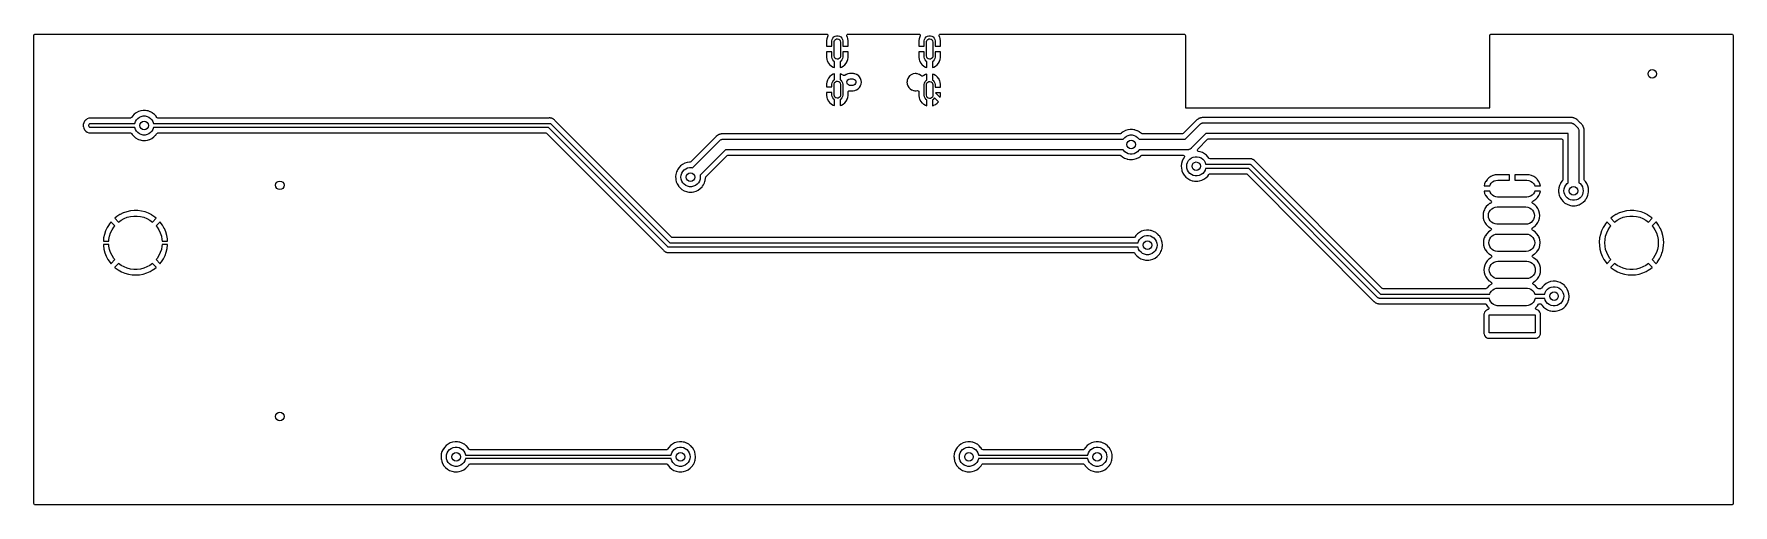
# Model space of a CAD drawing. Extents: x 1.24 to 7.5, y -5.89 to -4.15.
import ezdxf

# ---------------------------------------------------------------- set-up
doc = ezdxf.new("R2010")
doc.units = 0
doc.header["$MEASUREMENT"] = 0
doc.layers.add('BLACK', color=7, linetype='CONTINUOUS')

msp = doc.modelspace()

# ---------------------------------------------------------------- linework, layer by layer
at = {"layer": 'BLACK', "linetype": 'CONTINUOUS'}
for p, q in [((1.24018, -4.15852), (1.24096, -4.15584)), ((1.24018, -5.88085), (1.24018, -4.15852)), ((1.24096, -4.15584), (1.24308, -4.15401)), ((1.24308, -4.15401), (1.24514, -4.15356)), ((1.24514, -4.15356), (4.16038, -4.15356)), ((4.16033, -4.17676), (4.16031, -4.17704)), ((4.16031, -4.17704), (4.16031, -4.19795)), ((4.16097, -4.17108), (4.16033, -4.17676)), ((4.16038, -4.15356), (4.16306, -4.15435)), ((4.16107, -4.17061), (4.16097, -4.17108)), ((4.16327, -4.16366), (4.16107, -4.17061)), ((4.16306, -4.15435), (4.16489, -4.15646)), ((4.16346, -4.16321), (4.16327, -4.16366)), ((4.16473, -4.16091), (4.16346, -4.16321)), ((4.16529, -4.15923), (4.16473, -4.16091)), ((4.16489, -4.15646), (4.16529, -4.15923)), ((4.18031, -4.17913), (4.18032, -4.17889)), ((4.18031, -4.19866), (4.18031, -4.17913)), ((4.18032, -4.17889), (4.18118, -4.17338)), ((4.18118, -4.17338), (4.18355, -4.16833)), ((4.18355, -4.16833), (4.18724, -4.16414)), ((4.18724, -4.16414), (4.19196, -4.16116)), ((4.18819, -4.18307), (4.18841, -4.18078)), ((4.18819, -4.23425), (4.18819, -4.18307)), ((4.18841, -4.18078), (4.19002, -4.17676)), ((4.19002, -4.17676), (4.19296, -4.17359)), ((4.19196, -4.16116), (4.19733, -4.15963)), ((4.19296, -4.17359), (4.19684, -4.17169)), ((4.19684, -4.17169), (4.20115, -4.17132)), ((4.19733, -4.15963), (4.20291, -4.15967)), ((4.20115, -4.17132), (4.20531, -4.17252)), ((4.20291, -4.15967), (4.20826, -4.16126)), ((4.20531, -4.17252), (4.20875, -4.17514)), ((4.20826, -4.16126), (4.21294, -4.1643)), ((4.20875, -4.17514), (4.21102, -4.17882)), ((4.21102, -4.17882), (4.21181, -4.18307)), ((4.21181, -4.18307), (4.21181, -4.23425)), ((4.21294, -4.1643), (4.21658, -4.16853)), ((4.21658, -4.16853), (4.21889, -4.17361)), ((4.21889, -4.17361), (4.21969, -4.17913)), ((4.21969, -4.17913), (4.21969, -4.19866)), ((4.23466, -4.15811), (4.23567, -4.15551)), ((4.23523, -4.16085), (4.23466, -4.15811)), ((4.23675, -4.16372), (4.23523, -4.16085)), ((4.23567, -4.15551), (4.23793, -4.15386)), ((4.23694, -4.16417), (4.23675, -4.16372)), ((4.23905, -4.17116), (4.23694, -4.16417)), ((4.23793, -4.15386), (4.23961, -4.15356)), ((4.23914, -4.17163), (4.23905, -4.17116)), ((4.23967, -4.17705), (4.23914, -4.17163)), ((4.23961, -4.15356), (4.50054, -4.15356)), ((4.23969, -4.1773), (4.23967, -4.17705)), ((4.23969, -4.19813), (4.23969, -4.1773)), ((4.50049, -4.17676), (4.50047, -4.17704)), ((4.50047, -4.17704), (4.50047, -4.19795)), ((4.50112, -4.17108), (4.50049, -4.17676)), ((4.50054, -4.15356), (4.50322, -4.15435)), ((4.50123, -4.17061), (4.50112, -4.17108)), ((4.50343, -4.16366), (4.50123, -4.17061)), ((4.50322, -4.15435), (4.50505, -4.15646)), ((4.50362, -4.16321), (4.50343, -4.16366)), ((4.50489, -4.16091), (4.50362, -4.16321)), ((4.50545, -4.15923), (4.50489, -4.16091)), ((4.50505, -4.15646), (4.50545, -4.15923)), ((4.52047, -4.17889), (4.52133, -4.17338)), ((4.52047, -4.17913), (4.52047, -4.17889)), ((4.52047, -4.19866), (4.52047, -4.17913)), ((4.52133, -4.17338), (4.5237, -4.16833)), ((4.5237, -4.16833), (4.5274, -4.16414)), ((4.5274, -4.16414), (4.53212, -4.16116)), ((4.52835, -4.18307), (4.52857, -4.18078)), ((4.52835, -4.23425), (4.52835, -4.18307)), ((4.52857, -4.18078), (4.53017, -4.17676)), ((4.53017, -4.17676), (4.53312, -4.17359)), ((4.53212, -4.16116), (4.53749, -4.15963)), ((4.53312, -4.17359), (4.537, -4.17169)), ((4.537, -4.17169), (4.54131, -4.17132)), ((4.53749, -4.15963), (4.54307, -4.15967)), ((4.54131, -4.17132), (4.54546, -4.17252)), ((4.54307, -4.15967), (4.54841, -4.16126)), ((4.54546, -4.17252), (4.54891, -4.17514)), ((4.54841, -4.16126), (4.5531, -4.1643)), ((4.54891, -4.17514), (4.55118, -4.17882)), ((4.55118, -4.17882), (4.55197, -4.18307)), ((4.55197, -4.18307), (4.55197, -4.23425)), ((4.5531, -4.1643), (4.55674, -4.16853)), ((4.55674, -4.16853), (4.55905, -4.17361)), ((4.55905, -4.17361), (4.55984, -4.17913)), ((4.55984, -4.17913), (4.55984, -4.19866)), ((4.57482, -4.15811), (4.57583, -4.15551)), ((4.57539, -4.16085), (4.57482, -4.15811)), ((4.57691, -4.16372), (4.57539, -4.16085)), ((4.57583, -4.15551), (4.57808, -4.15386)), ((4.5771, -4.16417), (4.57691, -4.16372)), ((4.5792, -4.17116), (4.5771, -4.16417)), ((4.57808, -4.15386), (4.57977, -4.15356)), ((4.5793, -4.17163), (4.5792, -4.17116)), ((4.57983, -4.17705), (4.5793, -4.17163)), ((4.57977, -4.15356), (5.47732, -4.15356)), ((4.57984, -4.1773), (4.57983, -4.17705)), ((4.57984, -4.19813), (4.57984, -4.1773)), ((5.47732, -4.15356), (5.48, -4.15435)), ((5.48, -4.15435), (5.48184, -4.15646)), ((5.48184, -4.15646), (5.48228, -4.15852)), ((5.48228, -4.15852), (5.48228, -4.42461)), ((6.60433, -4.15852), (6.60512, -4.15584)), ((6.60433, -4.42461), (6.60433, -4.15852)), ((6.60512, -4.15584), (6.60723, -4.15401)), ((6.60723, -4.15401), (6.60929, -4.15356)), ((6.60929, -4.15356), (7.49502, -4.15356)), ((7.49502, -4.15356), (7.4977, -4.15435)), ((7.4977, -4.15435), (7.49953, -4.15646)), ((7.49953, -4.15646), (7.49998, -4.15852)), ((7.49998, -4.15852), (7.49998, -5.88085)), ((4.16031, -4.19795), (4.16049, -4.19855)), ((4.16038, -4.21889), (4.16031, -4.21919)), ((4.16031, -4.21919), (4.16031, -4.24003)), ((4.16031, -4.24003), (4.16033, -4.24027)), ((4.16033, -4.24027), (4.16086, -4.24569)), ((4.16043, -4.21884), (4.16038, -4.21889)), ((4.16103, -4.21866), (4.16043, -4.21884)), ((4.16049, -4.19855), (4.16055, -4.1986)), ((4.16055, -4.1986), (4.16085, -4.19866)), ((4.16085, -4.19866), (4.18031, -4.19866)), ((4.16086, -4.24569), (4.16095, -4.24617)), ((4.16095, -4.24617), (4.16306, -4.25315)), ((4.18031, -4.21866), (4.16103, -4.21866)), ((4.16306, -4.25315), (4.16325, -4.2536)), ((4.16325, -4.2536), (4.16667, -4.26004)), ((4.18031, -4.23819), (4.18031, -4.21866)), ((4.18111, -4.24371), (4.18031, -4.23819)), ((4.18342, -4.24879), (4.18111, -4.24371)), ((4.18706, -4.25302), (4.18342, -4.24879)), ((4.19, -4.25493), (4.18706, -4.25302)), ((4.18898, -4.2385), (4.18819, -4.23425)), ((4.19125, -4.24219), (4.18898, -4.2385)), ((4.19, -4.27617), (4.19, -4.25493)), ((4.19469, -4.2448), (4.19125, -4.24219)), ((4.19885, -4.24601), (4.19469, -4.2448)), ((4.20316, -4.24563), (4.19885, -4.24601)), ((4.20704, -4.24373), (4.20316, -4.24563)), ((4.20998, -4.24056), (4.20704, -4.24373)), ((4.21159, -4.23655), (4.20998, -4.24056)), ((4.21276, -4.25318), (4.21, -4.25492)), ((4.21, -4.25492), (4.21, -4.2759)), ((4.21181, -4.23425), (4.21159, -4.23655)), ((4.21645, -4.249), (4.21276, -4.25318)), ((4.21882, -4.24394), (4.21645, -4.249)), ((4.21968, -4.23843), (4.21882, -4.24394)), ((4.21969, -4.23819), (4.21968, -4.23843)), ((4.21969, -4.19866), (4.23897, -4.19866)), ((4.23915, -4.21866), (4.21969, -4.21866)), ((4.21969, -4.21866), (4.21969, -4.23819)), ((4.23302, -4.26051), (4.23654, -4.25411)), ((4.23654, -4.25411), (4.23673, -4.25367)), ((4.23673, -4.25367), (4.23893, -4.24671)), ((4.23893, -4.24671), (4.23903, -4.24624)), ((4.23897, -4.19866), (4.23957, -4.19849)), ((4.23903, -4.24624), (4.23967, -4.24056)), ((4.23945, -4.21873), (4.23915, -4.21866)), ((4.23951, -4.21877), (4.23945, -4.21873)), ((4.23969, -4.21937), (4.23951, -4.21877)), ((4.23957, -4.19849), (4.23962, -4.19843)), ((4.23962, -4.19843), (4.23969, -4.19813)), ((4.23967, -4.24056), (4.23969, -4.24028)), ((4.23969, -4.24028), (4.23969, -4.21937)), ((4.50047, -4.19795), (4.50065, -4.19855)), ((4.50054, -4.21889), (4.50047, -4.21919)), ((4.50047, -4.21919), (4.50047, -4.24003)), ((4.50047, -4.24003), (4.50048, -4.24027)), ((4.50048, -4.24027), (4.50102, -4.24569)), ((4.50059, -4.21884), (4.50054, -4.21889)), ((4.50119, -4.21866), (4.50059, -4.21884)), ((4.50065, -4.19855), (4.5007, -4.1986)), ((4.5007, -4.1986), (4.50101, -4.19866)), ((4.50101, -4.19866), (4.52047, -4.19866)), ((4.50102, -4.24569), (4.50111, -4.24617)), ((4.50111, -4.24617), (4.50322, -4.25315)), ((4.52047, -4.21866), (4.50119, -4.21866)), ((4.50322, -4.25315), (4.5034, -4.2536)), ((4.5034, -4.2536), (4.50683, -4.26004)), ((4.52047, -4.23819), (4.52047, -4.21866)), ((4.52126, -4.24371), (4.52047, -4.23819)), ((4.52357, -4.24879), (4.52126, -4.24371)), ((4.52722, -4.25302), (4.52357, -4.24879)), ((4.53016, -4.25493), (4.52722, -4.25302)), ((4.52914, -4.2385), (4.52835, -4.23425)), ((4.53141, -4.24219), (4.52914, -4.2385)), ((4.53016, -4.27617), (4.53016, -4.25493)), ((4.53485, -4.2448), (4.53141, -4.24219)), ((4.539, -4.24601), (4.53485, -4.2448)), ((4.54331, -4.24563), (4.539, -4.24601)), ((4.5472, -4.24373), (4.54331, -4.24563)), ((4.55014, -4.24056), (4.5472, -4.24373)), ((4.55174, -4.23655), (4.55014, -4.24056)), ((4.55292, -4.25318), (4.55016, -4.25492)), ((4.55016, -4.25492), (4.55016, -4.2759)), ((4.55197, -4.23425), (4.55174, -4.23655)), ((4.55661, -4.249), (4.55292, -4.25318)), ((4.55898, -4.24394), (4.55661, -4.249)), ((4.55984, -4.23843), (4.55898, -4.24394)), ((4.55984, -4.19866), (4.57913, -4.19866)), ((4.57931, -4.21866), (4.55984, -4.21866)), ((4.55984, -4.21866), (4.55984, -4.23819)), ((4.55984, -4.23819), (4.55984, -4.23843)), ((4.57318, -4.26051), (4.57669, -4.25411)), ((4.57669, -4.25411), (4.57688, -4.25367)), ((4.57688, -4.25367), (4.57909, -4.24671)), ((4.57909, -4.24671), (4.57919, -4.24624)), ((4.57913, -4.19866), (4.57973, -4.19849)), ((4.57919, -4.24624), (4.57983, -4.24056)), ((4.57961, -4.21873), (4.57931, -4.21866)), ((4.57967, -4.21877), (4.57961, -4.21873)), ((4.57984, -4.21937), (4.57967, -4.21877)), ((4.57973, -4.19849), (4.57978, -4.19843)), ((4.57978, -4.19843), (4.57984, -4.19813)), ((4.57983, -4.24056), (4.57984, -4.24028)), ((4.57984, -4.24028), (4.57984, -4.21937)), ((4.16698, -4.31627), (4.16346, -4.32266)), ((4.16667, -4.26004), (4.16694, -4.26044)), ((4.16694, -4.26044), (4.17155, -4.2661)), ((4.16725, -4.31587), (4.16698, -4.31627)), ((4.17194, -4.31028), (4.16725, -4.31587)), ((4.17155, -4.2661), (4.17189, -4.26644)), ((4.17189, -4.26644), (4.17751, -4.27109)), ((4.17229, -4.30994), (4.17194, -4.31028)), ((4.17798, -4.30537), (4.17229, -4.30994)), ((4.17751, -4.27109), (4.17791, -4.27136)), ((4.17791, -4.27136), (4.18433, -4.27483)), ((4.17838, -4.3051), (4.17798, -4.30537)), ((4.18485, -4.30172), (4.17838, -4.3051)), ((4.18433, -4.27483), (4.18478, -4.27502)), ((4.18478, -4.27502), (4.18932, -4.27643)), ((4.18529, -4.30154), (4.18485, -4.30172)), ((4.18954, -4.30029), (4.18529, -4.30154)), ((4.18932, -4.27643), (4.18987, -4.27644)), ((4.18984, -4.30034), (4.18954, -4.30029)), ((4.19, -4.30087), (4.18984, -4.30034)), ((4.18987, -4.27644), (4.19, -4.27617)), ((4.19, -4.32185), (4.19, -4.30087)), ((4.21, -4.2759), (4.21016, -4.27644)), ((4.21013, -4.30034), (4.21, -4.3006)), ((4.21, -4.3006), (4.21, -4.32184)), ((4.21068, -4.30034), (4.21013, -4.30034)), ((4.21016, -4.27644), (4.21046, -4.27648)), ((4.21046, -4.27648), (4.21471, -4.27523)), ((4.21522, -4.30175), (4.21068, -4.30034)), ((4.21471, -4.27523), (4.21515, -4.27505)), ((4.21515, -4.27505), (4.22162, -4.27167)), ((4.21567, -4.30194), (4.21522, -4.30175)), ((4.22209, -4.30541), (4.21567, -4.30194)), ((4.22162, -4.27167), (4.22202, -4.2714)), ((4.22202, -4.2714), (4.22771, -4.26683)), ((4.22229, -4.30554), (4.22209, -4.30541)), ((4.225, -4.30639), (4.22229, -4.30554)), ((4.22769, -4.30564), (4.225, -4.30639)), ((4.23234, -4.30273), (4.22769, -4.30564)), ((4.22771, -4.26683), (4.22806, -4.26649)), ((4.22806, -4.26649), (4.23275, -4.2609)), ((4.23334, -4.30211), (4.23234, -4.30273)), ((4.23275, -4.2609), (4.23302, -4.26051)), ((4.23855, -4.30029), (4.23334, -4.30211)), ((4.23976, -4.29987), (4.23855, -4.30029)), ((4.24002, -4.29978), (4.23976, -4.29987)), ((4.23976, -4.29987), (4.23976, -4.29987)), ((4.24527, -4.29919), (4.24002, -4.29978)), ((4.2428, -4.31969), (4.24705, -4.3189)), ((4.25889, -4.29919), (4.24527, -4.29919)), ((4.24705, -4.3189), (4.25689, -4.3189)), ((4.25689, -4.3189), (4.25918, -4.31912)), ((4.25904, -4.29921), (4.25889, -4.29919)), ((4.26211, -4.2996), (4.25904, -4.29921)), ((4.25904, -4.29921), (4.25904, -4.29921)), ((4.25918, -4.31912), (4.2632, -4.32073)), ((4.26435, -4.29988), (4.26211, -4.2996)), ((4.26461, -4.29998), (4.26435, -4.29988)), ((4.27073, -4.30221), (4.26461, -4.29998)), ((4.26461, -4.29998), (4.26461, -4.29998)), ((4.27099, -4.3023), (4.27073, -4.30221)), ((4.27073, -4.30221), (4.27073, -4.30221)), ((4.27122, -4.30245), (4.27099, -4.3023)), ((4.27628, -4.30571), (4.27122, -4.30245)), ((4.27693, -4.30613), (4.27628, -4.30571)), ((4.27866, -4.30789), (4.27693, -4.30613)), ((4.28169, -4.31098), (4.27866, -4.30789)), ((4.28188, -4.31118), (4.28169, -4.31098)), ((4.28169, -4.31098), (4.28169, -4.31098)), ((4.28559, -4.3172), (4.28188, -4.31118)), ((4.28787, -4.3239), (4.28559, -4.3172)), ((4.45959, -4.31707), (4.4574, -4.32321)), ((4.45968, -4.31681), (4.45959, -4.31707)), ((4.46347, -4.31084), (4.45968, -4.31681)), ((4.46367, -4.31064), (4.46347, -4.31084)), ((4.46644, -4.30789), (4.46367, -4.31064)), ((4.46367, -4.31064), (4.46367, -4.31064)), ((4.46849, -4.30585), (4.46644, -4.30789)), ((4.46927, -4.30537), (4.46849, -4.30585)), ((4.47425, -4.30225), (4.46927, -4.30537)), ((4.47449, -4.30211), (4.47425, -4.30225)), ((4.47425, -4.30225), (4.47425, -4.30225)), ((4.4797, -4.30029), (4.47449, -4.30211)), ((4.4809, -4.29987), (4.4797, -4.30029)), ((4.48116, -4.29978), (4.4809, -4.29987)), ((4.4809, -4.29987), (4.4809, -4.29987)), ((4.48641, -4.29919), (4.48116, -4.29978)), ((4.49019, -4.29919), (4.48641, -4.29919)), ((4.49034, -4.29921), (4.49019, -4.29919)), ((4.49341, -4.2996), (4.49034, -4.29921)), ((4.49034, -4.29921), (4.49034, -4.29921)), ((4.49565, -4.29988), (4.49341, -4.2996)), ((4.49591, -4.29998), (4.49565, -4.29988)), ((4.50203, -4.30221), (4.49591, -4.29998)), ((4.49591, -4.29998), (4.49591, -4.29998)), ((4.50229, -4.3023), (4.50203, -4.30221)), ((4.50203, -4.30221), (4.50203, -4.30221)), ((4.50252, -4.30245), (4.50229, -4.3023)), ((4.50758, -4.30571), (4.50252, -4.30245)), ((4.50683, -4.26004), (4.5071, -4.26044)), ((4.5071, -4.26044), (4.51171, -4.2661)), ((4.50823, -4.30613), (4.50758, -4.30571)), ((4.50843, -4.30633), (4.50823, -4.30613)), ((4.50889, -4.30681), (4.50843, -4.30633)), ((4.50843, -4.30633), (4.50843, -4.30633)), ((4.50957, -4.30749), (4.50889, -4.30681)), ((4.51089, -4.30846), (4.50957, -4.30749)), ((4.51364, -4.30896), (4.51089, -4.30846)), ((4.51171, -4.2661), (4.51205, -4.26644)), ((4.51205, -4.26644), (4.51767, -4.27109)), ((4.51622, -4.30789), (4.51364, -4.30896)), ((4.51813, -4.30635), (4.51622, -4.30789)), ((4.51767, -4.27109), (4.51807, -4.27136)), ((4.51807, -4.27136), (4.52449, -4.27483)), ((4.51854, -4.30609), (4.51813, -4.30635)), ((4.525, -4.30271), (4.51854, -4.30609)), ((4.52449, -4.27483), (4.52494, -4.27502)), ((4.52494, -4.27502), (4.52948, -4.27643)), ((4.52545, -4.30253), (4.525, -4.30271)), ((4.52969, -4.30128), (4.52545, -4.30253)), ((4.52948, -4.27643), (4.53003, -4.27644)), ((4.53, -4.30132), (4.52969, -4.30128)), ((4.53016, -4.30185), (4.53, -4.30132)), ((4.53003, -4.27644), (4.53016, -4.27617)), ((4.53016, -4.32284), (4.53016, -4.30185)), ((4.55016, -4.2759), (4.55031, -4.27644)), ((4.55028, -4.30132), (4.55016, -4.30159)), ((4.55016, -4.30159), (4.55016, -4.32283)), ((4.55084, -4.30133), (4.55028, -4.30132)), ((4.55031, -4.27644), (4.55062, -4.27648)), ((4.55062, -4.27648), (4.55486, -4.27523)), ((4.55538, -4.30273), (4.55084, -4.30133)), ((4.55486, -4.27523), (4.55531, -4.27505)), ((4.55531, -4.27505), (4.56178, -4.27167)), ((4.55582, -4.30292), (4.55538, -4.30273)), ((4.56224, -4.30639), (4.55582, -4.30292)), ((4.56178, -4.27167), (4.56218, -4.2714)), ((4.56218, -4.2714), (4.56787, -4.26683)), ((4.56264, -4.30666), (4.56224, -4.30639)), ((4.56827, -4.31131), (4.56264, -4.30666)), ((4.56787, -4.26683), (4.56821, -4.26649)), ((4.56821, -4.26649), (4.5729, -4.2609)), ((4.56861, -4.31166), (4.56827, -4.31131)), ((4.57322, -4.31731), (4.56861, -4.31166)), ((4.5729, -4.2609), (4.57318, -4.26051)), ((4.57349, -4.31771), (4.57322, -4.31731)), ((4.57691, -4.32416), (4.57349, -4.31771)), ((4.16033, -4.33621), (4.16031, -4.33649)), ((4.16031, -4.33649), (4.16031, -4.34755)), ((4.16031, -4.34755), (4.16049, -4.34815)), ((4.16038, -4.3685), (4.16031, -4.3688)), ((4.16031, -4.3688), (4.16031, -4.37979)), ((4.16031, -4.37979), (4.16033, -4.38003)), ((4.16097, -4.33053), (4.16033, -4.33621)), ((4.16033, -4.38003), (4.16086, -4.38546)), ((4.16043, -4.36844), (4.16038, -4.3685)), ((4.16103, -4.36827), (4.16043, -4.36844)), ((4.16049, -4.34815), (4.16055, -4.3482)), ((4.16055, -4.3482), (4.16085, -4.34827)), ((4.16085, -4.34827), (4.18031, -4.34827)), ((4.16107, -4.33006), (4.16097, -4.33053)), ((4.18031, -4.36827), (4.16103, -4.36827)), ((4.16327, -4.3231), (4.16107, -4.33006)), ((4.16346, -4.32266), (4.16327, -4.3231)), ((4.18031, -4.33858), (4.18032, -4.33834)), ((4.18031, -4.34827), (4.18031, -4.33858)), ((4.18031, -4.37795), (4.18031, -4.36827)), ((4.18111, -4.38348), (4.18031, -4.37795)), ((4.18032, -4.33834), (4.18118, -4.33283)), ((4.18118, -4.33283), (4.18355, -4.32778)), ((4.18355, -4.32778), (4.18724, -4.32359)), ((4.18724, -4.32359), (4.19, -4.32185)), ((4.18819, -4.33858), (4.18841, -4.33629)), ((4.18819, -4.37795), (4.18819, -4.33858)), ((4.18898, -4.3822), (4.18819, -4.37795)), ((4.18841, -4.33629), (4.19002, -4.33227)), ((4.19002, -4.33227), (4.19296, -4.3291)), ((4.19296, -4.3291), (4.19684, -4.3272)), ((4.19684, -4.3272), (4.20115, -4.32683)), ((4.20115, -4.32683), (4.20531, -4.32803)), ((4.20531, -4.32803), (4.20875, -4.33065)), ((4.20875, -4.33065), (4.21102, -4.33433)), ((4.21159, -4.38025), (4.20998, -4.38426)), ((4.21, -4.32184), (4.21294, -4.32375)), ((4.21102, -4.33433), (4.21181, -4.33858)), ((4.21181, -4.37795), (4.21159, -4.38025)), ((4.21181, -4.33858), (4.21181, -4.37795)), ((4.21294, -4.32375), (4.21658, -4.32798)), ((4.21658, -4.32798), (4.21889, -4.33306)), ((4.21968, -4.37819), (4.21882, -4.38371)), ((4.21889, -4.33306), (4.21969, -4.33858)), ((4.21969, -4.37795), (4.21968, -4.37819)), ((4.21969, -4.33858), (4.21969, -4.37795)), ((4.23529, -4.32956), (4.2365, -4.3254)), ((4.23567, -4.33387), (4.23529, -4.32956)), ((4.23757, -4.33775), (4.23567, -4.33387)), ((4.2365, -4.3254), (4.23911, -4.32196)), ((4.24074, -4.34069), (4.23757, -4.33775)), ((4.23903, -4.386), (4.23967, -4.38032)), ((4.23911, -4.32196), (4.2428, -4.31969)), ((4.23967, -4.38032), (4.23969, -4.38005)), ((4.23969, -4.36716), (4.24047, -4.36448)), ((4.23969, -4.38005), (4.23969, -4.36716)), ((4.24047, -4.36448), (4.24258, -4.36265)), ((4.24475, -4.34229), (4.24074, -4.34069)), ((4.24258, -4.36265), (4.24494, -4.36221)), ((4.24705, -4.34252), (4.24475, -4.34229)), ((4.24494, -4.36221), (4.24505, -4.36222)), ((4.24505, -4.36222), (4.25867, -4.36222)), ((4.25689, -4.34252), (4.24705, -4.34252)), ((4.26114, -4.34173), (4.25689, -4.34252)), ((4.25867, -4.36222), (4.26392, -4.36164)), ((4.26482, -4.33946), (4.26114, -4.34173)), ((4.2632, -4.32073), (4.26637, -4.32367)), ((4.26392, -4.36164), (4.26421, -4.36153)), ((4.26421, -4.36153), (4.26687, -4.36061)), ((4.26744, -4.33602), (4.26482, -4.33946)), ((4.26637, -4.32367), (4.26827, -4.32755)), ((4.26687, -4.36061), (4.27059, -4.35931)), ((4.26864, -4.33186), (4.26744, -4.33602)), ((4.26827, -4.32755), (4.26864, -4.33186)), ((4.27059, -4.35931), (4.2709, -4.35912)), ((4.2709, -4.35912), (4.27635, -4.35571)), ((4.27635, -4.35571), (4.27659, -4.35556)), ((4.27659, -4.35556), (4.27911, -4.35306)), ((4.27911, -4.35306), (4.28141, -4.35078)), ((4.28141, -4.35078), (4.28161, -4.35058)), ((4.28141, -4.35078), (4.28141, -4.35078)), ((4.28161, -4.35058), (4.2854, -4.34461)), ((4.2854, -4.34461), (4.28581, -4.34344)), ((4.28581, -4.34344), (4.28767, -4.33821)), ((4.28767, -4.33821), (4.28777, -4.33795)), ((4.28767, -4.33821), (4.28767, -4.33821)), ((4.28777, -4.33795), (4.2878, -4.33768)), ((4.2878, -4.33768), (4.28857, -4.33121)), ((4.2878, -4.33768), (4.2878, -4.33768)), ((4.28856, -4.33049), (4.28787, -4.3239)), ((4.2886, -4.33093), (4.28856, -4.33049)), ((4.28857, -4.33121), (4.2886, -4.33093)), ((4.45668, -4.32877), (4.45647, -4.33049)), ((4.45647, -4.33049), (4.4565, -4.33076)), ((4.4565, -4.33076), (4.4565, -4.33076)), ((4.4565, -4.33076), (4.45711, -4.33649)), ((4.45728, -4.32374), (4.45668, -4.32877)), ((4.45711, -4.33649), (4.45721, -4.33752)), ((4.45721, -4.33752), (4.45949, -4.34421)), ((4.45731, -4.32347), (4.45728, -4.32374)), ((4.45728, -4.32374), (4.45728, -4.32374)), ((4.4574, -4.32321), (4.45731, -4.32347)), ((4.4574, -4.32321), (4.4574, -4.32321)), ((4.45949, -4.34421), (4.4632, -4.35023)), ((4.4632, -4.35023), (4.46339, -4.35043)), ((4.46339, -4.35043), (4.46339, -4.35043)), ((4.46339, -4.35043), (4.46354, -4.35058)), ((4.46354, -4.35058), (4.46814, -4.35529)), ((4.46814, -4.35529), (4.46838, -4.35544)), ((4.46838, -4.35544), (4.46838, -4.35544)), ((4.46838, -4.35544), (4.47385, -4.35897)), ((4.47385, -4.35897), (4.47409, -4.35912)), ((4.47409, -4.35912), (4.47435, -4.35921)), ((4.47435, -4.35921), (4.47435, -4.35921)), ((4.47435, -4.35921), (4.48047, -4.36144)), ((4.48047, -4.36144), (4.48047, -4.36144)), ((4.48047, -4.36144), (4.48073, -4.36153)), ((4.48073, -4.36153), (4.48178, -4.36167)), ((4.48178, -4.36167), (4.48604, -4.3622)), ((4.48604, -4.3622), (4.48604, -4.3622)), ((4.48604, -4.3622), (4.48619, -4.36222)), ((4.48619, -4.36222), (4.48997, -4.36222)), ((4.48997, -4.36222), (4.49496, -4.36166)), ((4.49496, -4.36166), (4.49771, -4.36215)), ((4.49771, -4.36215), (4.49977, -4.36404)), ((4.49977, -4.36404), (4.50047, -4.36659)), ((4.50047, -4.36659), (4.50047, -4.38077)), ((4.50047, -4.38077), (4.50048, -4.38102)), ((4.50048, -4.38102), (4.50102, -4.38644)), ((4.52047, -4.33933), (4.52133, -4.33381)), ((4.52047, -4.33957), (4.52047, -4.33933)), ((4.52047, -4.37894), (4.52047, -4.33957)), ((4.52126, -4.38446), (4.52047, -4.37894)), ((4.52133, -4.33381), (4.5237, -4.32876)), ((4.5237, -4.32876), (4.5274, -4.32458)), ((4.5274, -4.32458), (4.53016, -4.32284)), ((4.52835, -4.33957), (4.52857, -4.33727)), ((4.52835, -4.37894), (4.52835, -4.33957)), ((4.52914, -4.38319), (4.52835, -4.37894)), ((4.52857, -4.33727), (4.53017, -4.33326)), ((4.53017, -4.33326), (4.53312, -4.33008)), ((4.53312, -4.33008), (4.537, -4.32819)), ((4.537, -4.32819), (4.54131, -4.32781)), ((4.54131, -4.32781), (4.54546, -4.32902)), ((4.54546, -4.32902), (4.54891, -4.33163)), ((4.54891, -4.33163), (4.55118, -4.33531)), ((4.55174, -4.38123), (4.55014, -4.38525)), ((4.55016, -4.32283), (4.5531, -4.32473)), ((4.55118, -4.33531), (4.55197, -4.33957)), ((4.55197, -4.37894), (4.55174, -4.38123)), ((4.55197, -4.33957), (4.55197, -4.37894)), ((4.5531, -4.32473), (4.55674, -4.32896)), ((4.55674, -4.32896), (4.55905, -4.33404)), ((4.55905, -4.33404), (4.55984, -4.33957)), ((4.55984, -4.33957), (4.55984, -4.34925)), ((4.55984, -4.34925), (4.57913, -4.34925)), ((4.56129, -4.36925), (4.57916, -4.38712)), ((4.57931, -4.36925), (4.56129, -4.36925)), ((4.5771, -4.3246), (4.57691, -4.32416)), ((4.5792, -4.33159), (4.5771, -4.3246)), ((4.57913, -4.34925), (4.57973, -4.34908)), ((4.57919, -4.38699), (4.57983, -4.38131)), ((4.5793, -4.33206), (4.5792, -4.33159)), ((4.57983, -4.33749), (4.5793, -4.33206)), ((4.57961, -4.36932), (4.57931, -4.36925)), ((4.57967, -4.36937), (4.57961, -4.36932)), ((4.57984, -4.36997), (4.57967, -4.36937)), ((4.57973, -4.34908), (4.57978, -4.34902)), ((4.57978, -4.34902), (4.57984, -4.34872)), ((4.57984, -4.33773), (4.57983, -4.33749)), ((4.57983, -4.38131), (4.57984, -4.38103)), ((4.57984, -4.34872), (4.57984, -4.33773)), ((4.57984, -4.38103), (4.57984, -4.36997)), ((1.61674, -4.44318), (1.60949, -4.44863)), ((1.62478, -4.439), (1.61674, -4.44318)), ((1.6334, -4.43618), (1.62478, -4.439)), ((1.64236, -4.43481), (1.6334, -4.43618)), ((1.64256, -4.43481), (1.64236, -4.43481)), ((1.64802, -4.43488), (1.64256, -4.43481)), ((1.64256, -4.43481), (1.64256, -4.43481)), ((1.65143, -4.43492), (1.64802, -4.43488)), ((1.65637, -4.4358), (1.65143, -4.43492)), ((1.66015, -4.43647), (1.65637, -4.4358)), ((1.66035, -4.43651), (1.66015, -4.43647)), ((1.66015, -4.43647), (1.66015, -4.43647)), ((1.66055, -4.43658), (1.66035, -4.43651)), ((1.66871, -4.43947), (1.66055, -4.43658)), ((1.66055, -4.43658), (1.66055, -4.43658)), ((1.6689, -4.43954), (1.66871, -4.43947)), ((1.66871, -4.43947), (1.66871, -4.43947)), ((1.66908, -4.43963), (1.6689, -4.43954)), ((1.67666, -4.44382), (1.66908, -4.43963)), ((1.66908, -4.43963), (1.66908, -4.43963)), ((1.67684, -4.44392), (1.67666, -4.44382)), ((1.67666, -4.44382), (1.67666, -4.44382)), ((1.677, -4.44404), (1.67684, -4.44392)), ((1.68379, -4.44941), (1.677, -4.44404)), ((1.677, -4.44404), (1.677, -4.44404)), ((4.16086, -4.38546), (4.16095, -4.38593)), ((4.16095, -4.38593), (4.16306, -4.39292)), ((4.16306, -4.39292), (4.16325, -4.39336)), ((4.16325, -4.39336), (4.16667, -4.39981)), ((4.16667, -4.39981), (4.16694, -4.40021)), ((4.16694, -4.40021), (4.17155, -4.40586)), ((4.17155, -4.40586), (4.17189, -4.40621)), ((4.17189, -4.40621), (4.17751, -4.41086)), ((4.17751, -4.41086), (4.17791, -4.41113)), ((4.17791, -4.41113), (4.18433, -4.4146)), ((4.18342, -4.38856), (4.18111, -4.38348)), ((4.18706, -4.39279), (4.18342, -4.38856)), ((4.18433, -4.4146), (4.18478, -4.41479)), ((4.18478, -4.41479), (4.18932, -4.41619)), ((4.19, -4.39469), (4.18706, -4.39279)), ((4.19125, -4.38589), (4.18898, -4.3822)), ((4.18932, -4.41619), (4.18987, -4.4162)), ((4.18987, -4.4162), (4.19, -4.41593)), ((4.19, -4.41593), (4.19, -4.39469)), ((4.19469, -4.3885), (4.19125, -4.38589)), ((4.19885, -4.38971), (4.19469, -4.3885)), ((4.20316, -4.38933), (4.19885, -4.38971)), ((4.20704, -4.38743), (4.20316, -4.38933)), ((4.20998, -4.38426), (4.20704, -4.38743)), ((4.21276, -4.39294), (4.21, -4.39468)), ((4.21, -4.39468), (4.21, -4.41567)), ((4.21, -4.41567), (4.21016, -4.4162)), ((4.21016, -4.4162), (4.21046, -4.41624)), ((4.21046, -4.41624), (4.21471, -4.41499)), ((4.21645, -4.38876), (4.21276, -4.39294)), ((4.21471, -4.41499), (4.21515, -4.41481)), ((4.21515, -4.41481), (4.22162, -4.41143)), ((4.21882, -4.38371), (4.21645, -4.38876)), ((4.22162, -4.41143), (4.22202, -4.41117)), ((4.22202, -4.41117), (4.22771, -4.4066)), ((4.22771, -4.4066), (4.22806, -4.40626)), ((4.22806, -4.40626), (4.23275, -4.40067)), ((4.23275, -4.40067), (4.23302, -4.40027)), ((4.23302, -4.40027), (4.23654, -4.39387)), ((4.23654, -4.39387), (4.23673, -4.39343)), ((4.23673, -4.39343), (4.23893, -4.38647)), ((4.23893, -4.38647), (4.23903, -4.386)), ((4.50102, -4.38644), (4.50111, -4.38691)), ((4.50111, -4.38691), (4.50322, -4.3939)), ((4.50322, -4.3939), (4.5034, -4.39435)), ((4.5034, -4.39435), (4.50683, -4.40079)), ((4.50683, -4.40079), (4.5071, -4.40119)), ((4.5071, -4.40119), (4.51171, -4.40685)), ((4.51171, -4.40685), (4.51205, -4.40719)), ((4.51205, -4.40719), (4.51767, -4.41184)), ((4.51767, -4.41184), (4.51807, -4.41211)), ((4.51807, -4.41211), (4.52449, -4.41558)), ((4.52357, -4.38954), (4.52126, -4.38446)), ((4.52722, -4.39377), (4.52357, -4.38954)), ((4.52449, -4.41558), (4.52494, -4.41577)), ((4.52494, -4.41577), (4.52948, -4.41718)), ((4.53016, -4.39568), (4.52722, -4.39377)), ((4.53141, -4.38687), (4.52914, -4.38319)), ((4.52948, -4.41718), (4.53003, -4.41718)), ((4.53003, -4.41718), (4.53016, -4.41692)), ((4.53016, -4.41692), (4.53016, -4.39568)), ((4.53485, -4.38949), (4.53141, -4.38687)), ((4.539, -4.39069), (4.53485, -4.38949)), ((4.54331, -4.39032), (4.539, -4.39069)), ((4.5472, -4.38842), (4.54331, -4.39032)), ((4.55014, -4.38525), (4.5472, -4.38842)), ((4.55292, -4.39393), (4.55016, -4.39567)), ((4.55016, -4.39567), (4.55016, -4.41665)), ((4.55016, -4.41665), (4.55031, -4.41718)), ((4.55031, -4.41718), (4.55062, -4.41723)), ((4.55062, -4.41723), (4.55486, -4.41598)), ((4.55661, -4.38974), (4.55292, -4.39393)), ((4.55486, -4.41598), (4.55531, -4.4158)), ((4.55531, -4.4158), (4.56178, -4.41242)), ((4.55754, -4.38777), (4.55661, -4.38974)), ((4.57223, -4.40246), (4.55754, -4.38777)), ((4.56178, -4.41242), (4.56218, -4.41215)), ((4.56218, -4.41215), (4.56787, -4.40758)), ((4.56787, -4.40758), (4.56821, -4.40724)), ((4.56821, -4.40724), (4.57223, -4.40246)), ((4.57916, -4.38712), (4.57919, -4.38699)), ((5.48228, -4.42461), (6.60433, -4.42461)), ((1.42181, -4.48652), (1.42177, -4.49319)), ((1.42177, -4.49319), (1.42184, -4.49348)), ((1.42343, -4.48004), (1.42181, -4.48652)), ((1.42184, -4.49348), (1.42184, -4.49348)), ((1.42184, -4.49348), (1.42224, -4.49513)), ((1.42224, -4.49513), (1.42333, -4.49968)), ((1.42333, -4.49968), (1.42347, -4.49995)), ((1.42656, -4.47414), (1.42343, -4.48004)), ((1.42347, -4.49995), (1.42347, -4.49995)), ((1.42347, -4.49995), (1.42625, -4.50535)), ((1.42625, -4.50535), (1.42639, -4.50562)), ((1.42639, -4.50562), (1.43078, -4.51065)), ((1.42676, -4.47392), (1.42656, -4.47414)), ((1.4308, -4.46938), (1.42676, -4.47392)), ((1.42676, -4.47392), (1.42676, -4.47392)), ((1.431, -4.46916), (1.4308, -4.46938)), ((1.4308, -4.46938), (1.4308, -4.46938)), ((1.43187, -4.46856), (1.431, -4.46916)), ((1.43625, -4.46555), (1.43187, -4.46856)), ((1.4365, -4.46538), (1.43625, -4.46555)), ((1.44274, -4.46302), (1.4365, -4.46538)), ((1.44169, -4.48824), (1.44322, -4.48509)), ((1.44169, -4.49174), (1.44169, -4.48824)), ((1.44321, -4.4949), (1.44169, -4.49174)), ((1.4477, -4.46242), (1.44274, -4.46302)), ((1.44594, -4.49709), (1.44321, -4.4949)), ((1.44322, -4.48509), (1.44596, -4.4829)), ((1.44936, -4.49787), (1.44594, -4.49709)), ((1.44596, -4.4829), (1.44937, -4.48213)), ((1.59566, -4.46242), (1.4477, -4.46242)), ((1.61173, -4.49787), (1.44936, -4.49787)), ((1.44937, -4.48213), (1.61173, -4.48213)), ((1.5976, -4.46203), (1.59566, -4.46242)), ((1.59976, -4.46026), (1.5976, -4.46203)), ((1.60322, -4.45518), (1.59976, -4.46026)), ((1.60949, -4.44863), (1.60322, -4.45518)), ((1.61173, -4.48213), (1.61385, -4.47559)), ((1.61385, -4.50441), (1.61173, -4.49787)), ((1.61385, -4.47559), (1.61755, -4.46917)), ((1.61755, -4.51083), (1.61385, -4.50441)), ((1.61755, -4.46917), (1.62251, -4.46367)), ((1.62251, -4.46367), (1.6285, -4.45931)), ((1.6285, -4.45931), (1.63527, -4.4563)), ((1.63527, -4.4563), (1.64252, -4.45476)), ((1.64252, -4.45476), (1.64992, -4.45476)), ((1.64992, -4.45476), (1.65717, -4.4563)), ((1.65717, -4.4563), (1.66394, -4.45931)), ((1.66394, -4.45931), (1.66993, -4.46367)), ((1.66993, -4.46367), (1.67489, -4.46917)), ((1.67489, -4.46917), (1.67859, -4.47559)), ((1.67859, -4.50441), (1.67489, -4.51083)), ((1.67859, -4.47559), (1.68071, -4.48213)), ((1.68071, -4.49787), (1.67859, -4.50441)), ((1.68071, -4.48213), (3.13938, -4.48213)), ((3.13611, -4.49787), (1.68071, -4.49787)), ((1.68395, -4.44954), (1.68379, -4.44941)), ((1.68379, -4.44941), (1.68379, -4.44941)), ((1.69006, -4.45624), (1.68395, -4.44954)), ((1.69017, -4.45641), (1.69006, -4.45624)), ((1.69259, -4.46016), (1.69017, -4.45641)), ((1.69017, -4.45641), (1.69017, -4.45641)), ((1.69407, -4.46163), (1.69259, -4.46016)), ((1.69675, -4.46242), (1.69407, -4.46163)), ((3.13841, -4.46242), (1.69675, -4.46242)), ((3.5738, -4.93557), (3.13611, -4.49787)), ((3.1387, -4.46241), (3.13841, -4.46242)), ((3.14082, -4.46229), (3.1387, -4.46241)), ((3.13938, -4.48213), (3.14067, -4.48242)), ((3.14067, -4.48242), (3.14197, -4.48257)), ((3.14111, -4.46227), (3.14082, -4.46229)), ((3.14082, -4.46229), (3.14082, -4.46229)), ((3.14141, -4.46233), (3.14111, -4.46227)), ((3.14356, -4.46273), (3.14141, -4.46233)), ((3.14197, -4.48257), (3.14236, -4.48281)), ((3.14236, -4.48281), (3.1428, -4.48291)), ((3.1428, -4.48291), (3.14382, -4.48373)), ((3.14381, -4.46277), (3.14356, -4.46273)), ((3.14435, -4.46284), (3.14381, -4.46277)), ((3.14382, -4.48373), (3.14494, -4.48443)), ((3.14628, -4.46309), (3.14435, -4.46284)), ((3.14494, -4.48443), (3.58263, -4.92213)), ((3.14656, -4.4632), (3.14628, -4.46309)), ((3.14669, -4.46323), (3.14656, -4.4632)), ((3.14725, -4.4634), (3.14669, -4.46323)), ((3.14738, -4.46344), (3.14725, -4.4634)), ((3.14768, -4.46349), (3.14738, -4.46344)), ((3.14916, -4.46416), (3.14768, -4.46349)), ((3.14994, -4.46451), (3.14916, -4.46416)), ((3.15018, -4.46461), (3.14994, -4.46451)), ((3.1525, -4.46552), (3.15018, -4.46461)), ((3.15274, -4.46569), (3.1525, -4.46552)), ((3.15286, -4.46575), (3.15274, -4.46569)), ((3.15337, -4.46604), (3.15286, -4.46575)), ((3.15349, -4.46611), (3.15337, -4.46604)), ((3.15376, -4.46624), (3.15349, -4.46611)), ((3.154, -4.46642), (3.15376, -4.46624)), ((3.15572, -4.46777), (3.154, -4.46642)), ((3.154, -4.46642), (3.154, -4.46642)), ((3.15593, -4.46793), (3.15572, -4.46777)), ((3.15796, -4.46935), (3.15593, -4.46793)), ((3.15816, -4.46958), (3.15796, -4.46935)), ((3.15944, -4.47105), (3.15816, -4.46958)), ((3.15967, -4.4713), (3.15944, -4.47105)), ((3.36702, -4.67865), (3.15967, -4.4713)), ((5.2697, -4.50618), (5.26108, -4.509)), ((5.27866, -4.50481), (5.2697, -4.50618)), ((5.27886, -4.50481), (5.27866, -4.50481)), ((5.28432, -4.50488), (5.27886, -4.50481)), ((5.27886, -4.50481), (5.27886, -4.50481)), ((5.28773, -4.50492), (5.28432, -4.50488)), ((5.29215, -4.50571), (5.28773, -4.50492)), ((5.29645, -4.50647), (5.29215, -4.50571)), ((5.29665, -4.50651), (5.29645, -4.50647)), ((5.29645, -4.50647), (5.29645, -4.50647)), ((5.29684, -4.50658), (5.29665, -4.50651)), ((5.30501, -4.50947), (5.29684, -4.50658)), ((5.29684, -4.50658), (5.29684, -4.50658)), ((5.51954, -4.47412), (5.47451, -4.51916)), ((5.48122, -4.54031), (5.53545, -4.48608)), ((5.51995, -4.47366), (5.51954, -4.47412)), ((5.52054, -4.47289), (5.51995, -4.47366)), ((5.5207, -4.4727), (5.52054, -4.47289)), ((5.52054, -4.47289), (5.52054, -4.47289)), ((5.52245, -4.4712), (5.5207, -4.4727)), ((5.52273, -4.47094), (5.52245, -4.4712)), ((5.52426, -4.46941), (5.52273, -4.47094)), ((5.52445, -4.46923), (5.52426, -4.46941)), ((5.5254, -4.46861), (5.52445, -4.46923)), ((5.52591, -4.46823), (5.5254, -4.46861)), ((5.52677, -4.46749), (5.52591, -4.46823)), ((5.52699, -4.46737), (5.52677, -4.46749)), ((5.52885, -4.46634), (5.52699, -4.46737)), ((5.52699, -4.46737), (5.52699, -4.46737)), ((5.52916, -4.46615), (5.52885, -4.46634)), ((5.53094, -4.46499), (5.52916, -4.46615)), ((5.53115, -4.46485), (5.53094, -4.46499)), ((5.5322, -4.46443), (5.53115, -4.46485)), ((5.53278, -4.46416), (5.5322, -4.46443)), ((5.53355, -4.46373), (5.53278, -4.46416)), ((5.53377, -4.46361), (5.53355, -4.46373)), ((5.53355, -4.46373), (5.53355, -4.46373)), ((5.53401, -4.46353), (5.53377, -4.46361)), ((5.53604, -4.4629), (5.53401, -4.46353)), ((5.53401, -4.46353), (5.53401, -4.46353)), ((5.53545, -4.48608), (5.53562, -4.48591)), ((5.53562, -4.48591), (5.53724, -4.48473)), ((5.53638, -4.46278), (5.53604, -4.4629)), ((5.53836, -4.462), (5.53638, -4.46278)), ((5.53724, -4.48473), (5.53876, -4.48342)), ((5.53859, -4.4619), (5.53836, -4.462)), ((5.53971, -4.46171), (5.53859, -4.4619)), ((5.53876, -4.48342), (5.53949, -4.48309)), ((5.53949, -4.48309), (5.54013, -4.48262)), ((5.54033, -4.46155), (5.53971, -4.46171)), ((5.54013, -4.48262), (5.54202, -4.48194)), ((5.54141, -4.46122), (5.54033, -4.46155)), ((5.54166, -4.46119), (5.54141, -4.46122)), ((5.54377, -4.46098), (5.54166, -4.46119)), ((5.54166, -4.46119), (5.54166, -4.46119)), ((5.54202, -4.48194), (5.54385, -4.48111)), ((5.54413, -4.46093), (5.54377, -4.46098)), ((5.54385, -4.48111), (5.54463, -4.48099)), ((5.54593, -4.46061), (5.54413, -4.46093)), ((5.54463, -4.48099), (5.54538, -4.48072)), ((5.54538, -4.48072), (5.54738, -4.4806)), ((5.54647, -4.46051), (5.54593, -4.46061)), ((5.54672, -4.46052), (5.54647, -4.46051)), ((5.54987, -4.46061), (5.54672, -4.46052)), ((5.54672, -4.46052), (5.54672, -4.46052)), ((5.54738, -4.4806), (5.54937, -4.48031)), ((5.54937, -4.48031), (6.90157, -4.48031)), ((5.55001, -4.46061), (5.54987, -4.46061)), ((6.89878, -4.46061), (5.55001, -4.46061)), ((6.8994, -4.46057), (6.89878, -4.46061)), ((6.89986, -4.46051), (6.8994, -4.46057)), ((6.90061, -4.46042), (6.89986, -4.46051)), ((6.90086, -4.46044), (6.90061, -4.46042)), ((6.9029, -4.4606), (6.90086, -4.46044)), ((6.90086, -4.46044), (6.90086, -4.46044)), ((6.90157, -4.48031), (6.90182, -4.48032)), ((6.90182, -4.48032), (6.9038, -4.48063)), ((6.90328, -4.46061), (6.9029, -4.4606)), ((6.90545, -4.46061), (6.90328, -4.46061)), ((6.9038, -4.48063), (6.9058, -4.48077)), ((6.90552, -4.46061), (6.90545, -4.46061)), ((6.90571, -4.46062), (6.90552, -4.46061)), ((6.90552, -4.46061), (6.90552, -4.46061)), ((6.90552, -4.46061), (6.90552, -4.46061)), ((6.90552, -4.46061), (6.90552, -4.46061)), ((6.90682, -4.46086), (6.90571, -4.46062)), ((6.9058, -4.48077), (6.90655, -4.48105)), ((6.90655, -4.48105), (6.90733, -4.48118)), ((6.90746, -4.46095), (6.90682, -4.46086)), ((6.90733, -4.48118), (6.90915, -4.48203)), ((6.90859, -4.46103), (6.90746, -4.46095)), ((6.91087, -4.46169), (6.90859, -4.46103)), ((6.90915, -4.48203), (6.91103, -4.48273)), ((6.91122, -4.46177), (6.91087, -4.46169)), ((6.91103, -4.48273), (6.91166, -4.48321)), ((6.91163, -4.46186), (6.91122, -4.46177)), ((6.9133, -4.46221), (6.91163, -4.46186)), ((6.91166, -4.48321), (6.91238, -4.48355)), ((6.91238, -4.48355), (6.91389, -4.48488)), ((6.91355, -4.46226), (6.9133, -4.46221)), ((6.9133, -4.46221), (6.9133, -4.46221)), ((6.91459, -4.46271), (6.91355, -4.46226)), ((6.91389, -4.48488), (6.91549, -4.48608)), ((6.91519, -4.46293), (6.91459, -4.46271)), ((6.91628, -4.46324), (6.91519, -4.46293)), ((6.91549, -4.48608), (6.92644, -4.49703)), ((6.9165, -4.46335), (6.91628, -4.46324)), ((6.91838, -4.46434), (6.9165, -4.46335)), ((6.9165, -4.46335), (6.9165, -4.46335)), ((6.91871, -4.4645), (6.91838, -4.46434)), ((6.92066, -4.46534), (6.91871, -4.4645)), ((6.92089, -4.46544), (6.92066, -4.46534)), ((6.92066, -4.46534), (6.92066, -4.46534)), ((6.9216, -4.46594), (6.92089, -4.46544)), ((6.92182, -4.46609), (6.9216, -4.46594)), ((6.92237, -4.46642), (6.92182, -4.46609)), ((6.92315, -4.46683), (6.92237, -4.46642)), ((6.92337, -4.46695), (6.92315, -4.46683)), ((6.92315, -4.46683), (6.92315, -4.46683)), ((6.92356, -4.4671), (6.92337, -4.46695)), ((6.92521, -4.46845), (6.92356, -4.4671)), ((6.92356, -4.4671), (6.92356, -4.4671)), ((6.9255, -4.46867), (6.92521, -4.46845)), ((6.92745, -4.47003), (6.9255, -4.46867)), ((6.92644, -4.49703), (6.92661, -4.4972)), ((6.92661, -4.4972), (6.92779, -4.49882)), ((6.92762, -4.47021), (6.92745, -4.47003)), ((6.92978, -4.4725), (6.92762, -4.47021)), ((6.92762, -4.47021), (6.92762, -4.47021)), ((6.92779, -4.49882), (6.9291, -4.50034)), ((6.9291, -4.50034), (6.92943, -4.50106)), ((6.92943, -4.50106), (6.9299, -4.5017)), ((6.92988, -4.4726), (6.92978, -4.4725)), ((6.9384, -4.48112), (6.92988, -4.4726)), ((6.9299, -4.5017), (6.93058, -4.50359)), ((6.93058, -4.50359), (6.93141, -4.50542)), ((6.93141, -4.50542), (6.93153, -4.50621)), ((6.93153, -4.50621), (6.9318, -4.50695)), ((6.9318, -4.50695), (6.93192, -4.50896)), ((6.93886, -4.48153), (6.9384, -4.48112)), ((6.93963, -4.48212), (6.93886, -4.48153)), ((6.93982, -4.48227), (6.93963, -4.48212)), ((6.93963, -4.48212), (6.93963, -4.48212)), ((6.93999, -4.48246), (6.93982, -4.48227)), ((6.94132, -4.48402), (6.93999, -4.48246)), ((6.94158, -4.4843), (6.94132, -4.48402)), ((6.94311, -4.48583), (6.94158, -4.4843)), ((6.94329, -4.48603), (6.94311, -4.48583)), ((6.94339, -4.48619), (6.94329, -4.48603)), ((6.94391, -4.48698), (6.94339, -4.48619)), ((6.94429, -4.48749), (6.94391, -4.48698)), ((6.94503, -4.48835), (6.94429, -4.48749)), ((6.94515, -4.48857), (6.94503, -4.48835)), ((6.94618, -4.49043), (6.94515, -4.48857)), ((6.94515, -4.48857), (6.94515, -4.48857)), ((6.94637, -4.49074), (6.94618, -4.49043)), ((6.94767, -4.49272), (6.94637, -4.49074)), ((6.94809, -4.49378), (6.94767, -4.49272)), ((6.94836, -4.49436), (6.94809, -4.49378)), ((6.94879, -4.49513), (6.94836, -4.49436)), ((6.94891, -4.49535), (6.94879, -4.49513)), ((6.94879, -4.49513), (6.94879, -4.49513)), ((6.94899, -4.49559), (6.94891, -4.49535)), ((6.94962, -4.49761), (6.94899, -4.49559)), ((6.94899, -4.49559), (6.94899, -4.49559)), ((6.94974, -4.49796), (6.94962, -4.49761)), ((6.95062, -4.50016), (6.94974, -4.49796)), ((6.95066, -4.50041), (6.95062, -4.50016)), ((6.95081, -4.50128), (6.95066, -4.50041)), ((6.95097, -4.5019), (6.95081, -4.50128)), ((6.9513, -4.50298), (6.95097, -4.5019)), ((6.95133, -4.50323), (6.9513, -4.50298)), ((6.95154, -4.50535), (6.95133, -4.50323)), ((6.95133, -4.50323), (6.95133, -4.50323)), ((6.95159, -4.50571), (6.95154, -4.50535)), ((6.95191, -4.50748), (6.95159, -4.50571)), ((1.43078, -4.51065), (1.43103, -4.51082)), ((1.43103, -4.51082), (1.436, -4.51431)), ((1.436, -4.51431), (1.436, -4.51431)), ((1.436, -4.51431), (1.43624, -4.51448)), ((1.43624, -4.51448), (1.44246, -4.51691)), ((1.44246, -4.51691), (1.44276, -4.51695)), ((1.44276, -4.51695), (1.44276, -4.51695)), ((1.44276, -4.51695), (1.44739, -4.51756)), ((1.44739, -4.51756), (1.44755, -4.51758)), ((1.44755, -4.51758), (1.59567, -4.51758)), ((1.59567, -4.51758), (1.59835, -4.51837)), ((1.59835, -4.51837), (1.5999, -4.51995)), ((1.5999, -4.51995), (1.60157, -4.52268)), ((1.60157, -4.52268), (1.60751, -4.52953)), ((1.60751, -4.52953), (1.61449, -4.53532)), ((1.61449, -4.53532), (1.62231, -4.5399)), ((1.62251, -4.51633), (1.61755, -4.51083)), ((1.62231, -4.5399), (1.6225, -4.53997)), ((1.6225, -4.53997), (1.6225, -4.53997)), ((1.6225, -4.53997), (1.62543, -4.54109)), ((1.6285, -4.52069), (1.62251, -4.51633)), ((1.62543, -4.54109), (1.63078, -4.54313)), ((1.63527, -4.5237), (1.6285, -4.52069)), ((1.63078, -4.54313), (1.63098, -4.54317)), ((1.63098, -4.54317), (1.63098, -4.54317)), ((1.63098, -4.54317), (1.63495, -4.54398)), ((1.63495, -4.54398), (1.63967, -4.54494)), ((1.64252, -4.52524), (1.63527, -4.5237)), ((1.63967, -4.54494), (1.64478, -4.54512)), ((1.64992, -4.52524), (1.64252, -4.52524)), ((1.64478, -4.54512), (1.64853, -4.54526)), ((1.64853, -4.54526), (1.64853, -4.54526)), ((1.64853, -4.54526), (1.64873, -4.54527)), ((1.64873, -4.54527), (1.64893, -4.54524)), ((1.64893, -4.54524), (1.65166, -4.54489)), ((1.64893, -4.54524), (1.64893, -4.54524)), ((1.65717, -4.5237), (1.64992, -4.52524)), ((1.65166, -4.54489), (1.65772, -4.54412)), ((1.66394, -4.52069), (1.65717, -4.5237)), ((1.65772, -4.54412), (1.65792, -4.54406)), ((1.65792, -4.54406), (1.66621, -4.54157)), ((1.65792, -4.54406), (1.65792, -4.54406)), ((1.66993, -4.51633), (1.66394, -4.52069)), ((1.66621, -4.54157), (1.66641, -4.54151)), ((1.66621, -4.54157), (1.66621, -4.54157)), ((1.66641, -4.54151), (1.67455, -4.53752)), ((1.67489, -4.51083), (1.66993, -4.51633)), ((1.67455, -4.53752), (1.68193, -4.53226)), ((1.68193, -4.53226), (1.68835, -4.52586)), ((1.68835, -4.52586), (1.68898, -4.52499)), ((1.68898, -4.52499), (1.69188, -4.52096)), ((1.69188, -4.52096), (1.69282, -4.51964)), ((1.69282, -4.51964), (1.69502, -4.51793)), ((1.69502, -4.51793), (1.69685, -4.51758)), ((1.69685, -4.51758), (3.12589, -4.51758)), ((3.12589, -4.51758), (3.12857, -4.51837)), ((3.12857, -4.51837), (3.1294, -4.51903)), ((3.1294, -4.51903), (3.55907, -4.9487)), ((3.66612, -4.64541), (3.76545, -4.54608)), ((3.74954, -4.53412), (3.70466, -4.579)), ((3.74995, -4.53366), (3.74954, -4.53412)), ((3.75054, -4.53289), (3.74995, -4.53366)), ((3.7507, -4.5327), (3.75054, -4.53289)), ((3.75054, -4.53289), (3.75054, -4.53289)), ((3.75245, -4.5312), (3.7507, -4.5327)), ((3.75273, -4.53094), (3.75245, -4.5312)), ((3.75426, -4.52941), (3.75273, -4.53094)), ((3.75431, -4.52936), (3.75426, -4.52941)), ((3.75445, -4.52923), (3.75431, -4.52936)), ((3.75431, -4.52936), (3.75431, -4.52936)), ((3.75431, -4.52936), (3.75431, -4.52936)), ((3.7554, -4.52861), (3.75445, -4.52923)), ((3.75591, -4.52823), (3.7554, -4.52861)), ((3.75658, -4.52765), (3.75591, -4.52823)), ((3.75677, -4.52749), (3.75658, -4.52765)), ((3.75699, -4.52737), (3.75677, -4.52749)), ((3.75885, -4.52634), (3.75699, -4.52737)), ((3.75699, -4.52737), (3.75699, -4.52737)), ((3.75916, -4.52615), (3.75885, -4.52634)), ((3.75939, -4.526), (3.75916, -4.52615)), ((3.76115, -4.52485), (3.75939, -4.526)), ((3.7622, -4.52443), (3.76115, -4.52485)), ((3.76278, -4.52416), (3.7622, -4.52443)), ((3.76289, -4.5241), (3.76278, -4.52416)), ((3.76377, -4.52361), (3.76289, -4.5241)), ((3.76401, -4.52353), (3.76377, -4.52361)), ((3.76604, -4.5229), (3.76401, -4.52353)), ((3.76401, -4.52353), (3.76401, -4.52353)), ((3.76545, -4.54608), (3.76562, -4.54591)), ((3.76562, -4.54591), (3.76724, -4.54473)), ((3.76638, -4.52278), (3.76604, -4.5229)), ((3.76711, -4.52249), (3.76638, -4.52278)), ((3.76859, -4.5219), (3.76711, -4.52249)), ((3.76724, -4.54473), (3.76876, -4.54342)), ((3.76884, -4.52186), (3.76859, -4.5219)), ((3.76876, -4.54342), (3.76949, -4.54309)), ((3.76954, -4.52174), (3.76884, -4.52186)), ((3.76884, -4.52186), (3.76884, -4.52186)), ((3.76949, -4.54309), (3.77013, -4.54262)), ((3.76971, -4.52171), (3.76954, -4.52174)), ((3.77033, -4.52155), (3.76971, -4.52171)), ((3.77013, -4.54262), (3.77202, -4.54194)), ((3.77141, -4.52122), (3.77033, -4.52155)), ((3.77377, -4.52098), (3.77141, -4.52122)), ((3.77202, -4.54194), (3.77385, -4.54111)), ((3.77413, -4.52093), (3.77377, -4.52098)), ((3.77385, -4.54111), (3.77463, -4.54099)), ((3.77622, -4.52056), (3.77413, -4.52093)), ((3.77463, -4.54099), (3.77538, -4.54072)), ((3.77538, -4.54072), (3.77738, -4.5406)), ((3.77647, -4.52051), (3.77622, -4.52056)), ((3.77622, -4.52056), (3.77622, -4.52056)), ((3.77672, -4.52052), (3.77647, -4.52051)), ((3.77987, -4.52061), (3.77672, -4.52052)), ((3.77672, -4.52052), (3.77672, -4.52052)), ((3.77738, -4.5406), (3.77937, -4.54031)), ((3.77937, -4.54031), (5.25319, -4.54031)), ((3.78001, -4.52061), (3.77987, -4.52061)), ((5.24177, -4.52061), (3.78001, -4.52061)), ((5.24293, -4.52047), (5.24177, -4.52061)), ((5.24536, -4.51908), (5.24293, -4.52047)), ((5.24565, -4.51877), (5.24536, -4.51908)), ((5.24579, -4.51863), (5.24565, -4.51877)), ((5.25304, -4.51318), (5.24579, -4.51863)), ((5.26108, -4.509), (5.25304, -4.51318)), ((5.25319, -4.54031), (5.25385, -4.53917)), ((5.25385, -4.53917), (5.25881, -4.53367)), ((5.25881, -4.53367), (5.2648, -4.52931)), ((5.2648, -4.52931), (5.27157, -4.5263)), ((5.27157, -4.5263), (5.27882, -4.52476)), ((5.27882, -4.52476), (5.28622, -4.52476)), ((5.28622, -4.52476), (5.29347, -4.5263)), ((5.29347, -4.5263), (5.30024, -4.52931)), ((5.30024, -4.52931), (5.30623, -4.53367)), ((5.3052, -4.50954), (5.30501, -4.50947)), ((5.30501, -4.50947), (5.30501, -4.50947)), ((5.30538, -4.50963), (5.3052, -4.50954)), ((5.31296, -4.51382), (5.30538, -4.50963)), ((5.30538, -4.50963), (5.30538, -4.50963)), ((5.30623, -4.53367), (5.31119, -4.53917)), ((5.31119, -4.53917), (5.31184, -4.54031)), ((5.31184, -4.54031), (5.48122, -4.54031)), ((5.31314, -4.51392), (5.31296, -4.51382)), ((5.31296, -4.51382), (5.31296, -4.51382)), ((5.3133, -4.51404), (5.31314, -4.51392)), ((5.32025, -4.51954), (5.3133, -4.51404)), ((5.3133, -4.51404), (5.3133, -4.51404)), ((5.32026, -4.51952), (5.32025, -4.51954)), ((5.32065, -4.51982), (5.32026, -4.51952)), ((5.32333, -4.52061), (5.32065, -4.51982)), ((5.471, -4.52061), (5.32333, -4.52061)), ((5.47205, -4.5205), (5.471, -4.52061)), ((5.47451, -4.51916), (5.47205, -4.5205)), ((5.55752, -4.51969), (5.50329, -4.57392)), ((5.52803, -4.57705), (5.56423, -4.54084)), ((6.89283, -4.51969), (5.55752, -4.51969)), ((5.56423, -4.54084), (5.56669, -4.5395)), ((5.56669, -4.5395), (5.56774, -4.53939)), ((5.56774, -4.53939), (6.86817, -4.53939)), ((6.86817, -4.53939), (6.87085, -4.54018)), ((6.87085, -4.54018), (6.87268, -4.54229)), ((6.87268, -4.54229), (6.87313, -4.54435)), ((6.87313, -4.54435), (6.87313, -4.68942)), ((6.89283, -4.70074), (6.89283, -4.51969)), ((6.93192, -4.50896), (6.9322, -4.51094)), ((6.9322, -4.51094), (6.9322, -4.70074)), ((6.95201, -4.50805), (6.95191, -4.50748)), ((6.95191, -4.51144), (6.952, -4.5083)), ((6.95191, -4.51158), (6.95191, -4.51144)), ((6.95191, -4.68944), (6.95191, -4.51158)), ((6.952, -4.5083), (6.95201, -4.50805)), ((6.952, -4.5083), (6.952, -4.5083)), ((3.63793, -4.629), (3.62989, -4.63318)), ((3.64655, -4.62618), (3.63793, -4.629)), ((3.65551, -4.62481), (3.64655, -4.62618)), ((3.65571, -4.62481), (3.65551, -4.62481)), ((3.65673, -4.62482), (3.65571, -4.62481)), ((3.65571, -4.62481), (3.65571, -4.62481)), ((3.65784, -4.62471), (3.65673, -4.62482)), ((3.66029, -4.62337), (3.65784, -4.62471)), ((3.70466, -4.579), (3.66029, -4.62337)), ((3.78752, -4.57969), (3.69408, -4.67313)), ((3.71609, -4.67899), (3.79423, -4.60084)), ((5.25319, -4.57969), (3.78752, -4.57969)), ((3.79423, -4.60084), (3.79669, -4.5995)), ((3.79669, -4.5995), (3.79774, -4.59939)), ((3.79774, -4.59939), (5.24185, -4.59939)), ((5.24185, -4.59939), (5.24453, -4.60018)), ((5.24453, -4.60018), (5.24502, -4.60053)), ((5.24502, -4.60053), (5.25079, -4.60532)), ((5.25079, -4.60532), (5.25861, -4.6099)), ((5.25385, -4.58083), (5.25319, -4.57969)), ((5.25881, -4.58633), (5.25385, -4.58083)), ((5.25861, -4.6099), (5.26708, -4.61313)), ((5.2648, -4.59069), (5.25881, -4.58633)), ((5.27157, -4.5937), (5.2648, -4.59069)), ((5.26708, -4.61313), (5.26728, -4.61317)), ((5.26728, -4.61317), (5.26728, -4.61317)), ((5.26728, -4.61317), (5.2682, -4.61336)), ((5.2682, -4.61336), (5.27597, -4.61494)), ((5.27882, -4.59524), (5.27157, -4.5937)), ((5.27597, -4.61494), (5.28108, -4.61512)), ((5.28622, -4.59524), (5.27882, -4.59524)), ((5.28108, -4.61512), (5.28483, -4.61526)), ((5.28483, -4.61526), (5.28483, -4.61526)), ((5.28483, -4.61526), (5.28503, -4.61527)), ((5.28503, -4.61527), (5.28523, -4.61524)), ((5.28523, -4.61524), (5.28796, -4.61489)), ((5.28523, -4.61524), (5.28523, -4.61524)), ((5.29347, -4.5937), (5.28622, -4.59524)), ((5.28796, -4.61489), (5.29402, -4.61412)), ((5.30024, -4.59069), (5.29347, -4.5937)), ((5.29402, -4.61412), (5.29422, -4.61406)), ((5.29422, -4.61406), (5.30251, -4.61157)), ((5.29422, -4.61406), (5.29422, -4.61406)), ((5.30623, -4.58633), (5.30024, -4.59069)), ((5.30251, -4.61157), (5.30271, -4.61151)), ((5.30251, -4.61157), (5.30251, -4.61157)), ((5.30271, -4.61151), (5.31085, -4.60752)), ((5.31119, -4.58083), (5.30623, -4.58633)), ((5.31085, -4.60752), (5.31823, -4.60226)), ((5.31184, -4.57969), (5.31119, -4.58083)), ((5.48937, -4.57969), (5.31184, -4.57969)), ((5.31823, -4.60226), (5.31837, -4.60211)), ((5.31837, -4.60211), (5.31966, -4.60084)), ((5.31837, -4.60211), (5.31837, -4.60211)), ((5.31966, -4.60084), (5.32211, -4.5995)), ((5.32211, -4.5995), (5.32316, -4.59939)), ((5.32316, -4.59939), (5.47408, -4.59939)), ((5.46817, -4.62963), (5.46721, -4.63865)), ((5.4706, -4.6209), (5.46817, -4.62963)), ((5.47068, -4.62071), (5.4706, -4.6209)), ((5.47433, -4.61286), (5.47068, -4.62071)), ((5.47408, -4.59939), (5.47677, -4.60018)), ((5.47441, -4.61267), (5.47433, -4.61286)), ((5.47433, -4.61286), (5.47433, -4.61286)), ((5.47818, -4.60715), (5.47441, -4.61267)), ((5.47677, -4.60018), (5.4786, -4.60229)), ((5.479, -4.60506), (5.47818, -4.60715)), ((5.4786, -4.60229), (5.479, -4.60506)), ((5.48786, -4.63263), (5.49015, -4.62559)), ((5.49136, -4.5794), (5.48937, -4.57969)), ((5.49015, -4.62559), (5.49385, -4.61917)), ((5.49336, -4.57928), (5.49136, -4.5794)), ((5.49411, -4.57901), (5.49336, -4.57928)), ((5.49385, -4.61917), (5.49881, -4.61367)), ((5.49489, -4.57889), (5.49411, -4.57901)), ((5.49672, -4.57806), (5.49489, -4.57889)), ((5.49861, -4.57738), (5.49672, -4.57806)), ((5.49925, -4.57691), (5.49861, -4.57738)), ((5.49881, -4.61367), (5.5048, -4.60931)), ((5.49998, -4.57658), (5.49925, -4.57691)), ((5.5015, -4.57527), (5.49998, -4.57658)), ((5.50312, -4.57409), (5.5015, -4.57527)), ((5.50329, -4.57392), (5.50312, -4.57409)), ((5.5048, -4.60931), (5.51157, -4.6063)), ((5.51157, -4.6063), (5.51882, -4.60476)), ((5.51882, -4.60476), (5.52622, -4.60476)), ((5.52622, -4.60476), (5.53347, -4.6063)), ((5.52673, -4.5818), (5.52682, -4.579)), ((5.52816, -4.5842), (5.52673, -4.5818)), ((5.52682, -4.579), (5.52803, -4.57705)), ((5.53066, -4.58544), (5.52816, -4.5842)), ((5.53645, -4.58647), (5.53066, -4.58544)), ((5.53347, -4.6063), (5.54024, -4.60931)), ((5.53665, -4.58651), (5.53645, -4.58647)), ((5.53645, -4.58647), (5.53645, -4.58647)), ((5.53684, -4.58658), (5.53665, -4.58651)), ((5.54501, -4.58947), (5.53684, -4.58658)), ((5.53684, -4.58658), (5.53684, -4.58658)), ((5.54024, -4.60931), (5.54623, -4.61367)), ((5.5452, -4.58954), (5.54501, -4.58947)), ((5.54501, -4.58947), (5.54501, -4.58947)), ((5.54538, -4.58963), (5.5452, -4.58954)), ((5.55296, -4.59382), (5.54538, -4.58963)), ((5.54538, -4.58963), (5.54538, -4.58963)), ((5.54623, -4.61367), (5.55119, -4.61917)), ((5.55119, -4.61917), (5.55489, -4.62559)), ((5.55314, -4.59392), (5.55296, -4.59382)), ((5.55296, -4.59382), (5.55296, -4.59382)), ((5.5533, -4.59404), (5.55314, -4.59392)), ((5.56009, -4.59941), (5.5533, -4.59404)), ((5.5533, -4.59404), (5.5533, -4.59404)), ((5.55489, -4.62559), (5.55701, -4.63213)), ((5.55701, -4.63213), (5.71938, -4.63213)), ((5.56025, -4.59954), (5.56009, -4.59941)), ((5.56009, -4.59941), (5.56009, -4.59941)), ((5.56039, -4.59969), (5.56025, -4.59954)), ((5.56561, -4.60542), (5.56039, -4.59969)), ((5.56039, -4.59969), (5.56039, -4.59969)), ((5.56635, -4.60624), (5.56561, -4.60542)), ((5.56647, -4.60641), (5.56635, -4.60624)), ((5.56889, -4.61016), (5.56647, -4.60641)), ((5.56647, -4.60641), (5.56647, -4.60641)), ((5.57037, -4.61163), (5.56889, -4.61016)), ((5.57305, -4.61242), (5.57037, -4.61163)), ((5.71841, -4.61242), (5.57305, -4.61242)), ((5.7187, -4.61241), (5.71841, -4.61242)), ((5.72082, -4.61229), (5.7187, -4.61241)), ((5.71938, -4.63213), (5.72067, -4.63242)), ((5.72111, -4.61227), (5.72082, -4.61229)), ((5.72082, -4.61229), (5.72082, -4.61229)), ((5.72141, -4.61233), (5.72111, -4.61227)), ((5.72356, -4.61273), (5.72141, -4.61233)), ((5.72381, -4.61277), (5.72356, -4.61273)), ((5.72449, -4.61286), (5.72381, -4.61277)), ((5.72628, -4.61309), (5.72449, -4.61286)), ((5.72656, -4.6132), (5.72628, -4.61309)), ((5.72669, -4.61323), (5.72656, -4.6132)), ((5.72725, -4.6134), (5.72669, -4.61323)), ((5.72738, -4.61344), (5.72725, -4.6134)), ((5.72768, -4.61349), (5.72738, -4.61344)), ((5.72894, -4.61406), (5.72768, -4.61349)), ((5.72994, -4.61451), (5.72894, -4.61406)), ((5.73018, -4.61461), (5.72994, -4.61451)), ((5.7325, -4.61552), (5.73018, -4.61461)), ((5.73274, -4.61569), (5.7325, -4.61552)), ((5.73286, -4.61575), (5.73274, -4.61569)), ((5.73337, -4.61604), (5.73286, -4.61575)), ((5.73349, -4.61611), (5.73337, -4.61604)), ((5.73376, -4.61624), (5.73349, -4.61611)), ((5.734, -4.61642), (5.73376, -4.61624)), ((5.73572, -4.61777), (5.734, -4.61642)), ((5.734, -4.61642), (5.734, -4.61642)), ((5.73593, -4.61793), (5.73572, -4.61777)), ((5.73796, -4.61935), (5.73593, -4.61793)), ((5.73816, -4.61958), (5.73796, -4.61935)), ((5.73944, -4.62105), (5.73816, -4.61958)), ((5.73967, -4.6213), (5.73944, -4.62105)), ((6.20745, -5.08908), (5.73967, -4.6213)), ((3.58934, -4.90097), (3.36702, -4.67865)), ((3.60416, -4.67775), (3.60406, -4.67865)), ((3.60406, -4.67865), (3.60407, -4.67885)), ((3.60407, -4.67885), (3.60407, -4.67885)), ((3.60407, -4.67885), (3.60444, -4.68519)), ((3.605, -4.66984), (3.60416, -4.67775)), ((3.60444, -4.68519), (3.60458, -4.6877)), ((3.60458, -4.6877), (3.60463, -4.6879)), ((3.60463, -4.6879), (3.60463, -4.6879)), ((3.60463, -4.6879), (3.60544, -4.69151)), ((3.60502, -4.66963), (3.605, -4.66984)), ((3.60745, -4.6609), (3.60502, -4.66963)), ((3.60544, -4.69151), (3.60658, -4.69654)), ((3.60956, -4.65635), (3.60745, -4.6609)), ((3.61118, -4.65286), (3.60956, -4.65635)), ((3.61126, -4.65267), (3.61118, -4.65286)), ((3.61118, -4.65286), (3.61118, -4.65286)), ((3.61637, -4.64518), (3.61126, -4.65267)), ((3.62264, -4.63863), (3.61637, -4.64518)), ((3.62989, -4.63318), (3.62264, -4.63863)), ((3.62394, -4.68), (3.62471, -4.67263)), ((3.62471, -4.68737), (3.62394, -4.68)), ((3.62471, -4.67263), (3.627, -4.66559)), ((3.627, -4.69441), (3.62471, -4.68737)), ((3.627, -4.66559), (3.6307, -4.65917)), ((3.6307, -4.70083), (3.627, -4.69441)), ((3.6307, -4.65917), (3.63566, -4.65367)), ((3.63566, -4.65367), (3.64165, -4.64931)), ((3.64165, -4.64931), (3.64842, -4.6463)), ((3.64842, -4.6463), (3.65567, -4.64476)), ((3.65567, -4.64476), (3.66307, -4.64476)), ((3.66307, -4.64476), (3.66612, -4.64541)), ((3.69174, -4.69441), (3.68804, -4.70083)), ((3.69403, -4.68737), (3.69174, -4.69441)), ((3.6948, -4.68), (3.69403, -4.68737)), ((3.69408, -4.67313), (3.6948, -4.68)), ((3.71203, -4.69635), (3.71339, -4.69189)), ((3.71339, -4.69189), (3.71345, -4.69169)), ((3.71339, -4.69189), (3.71339, -4.69189)), ((3.71345, -4.69169), (3.7143, -4.68519)), ((3.7143, -4.68519), (3.71461, -4.68283)), ((3.71461, -4.68283), (3.71463, -4.6827)), ((3.71461, -4.68283), (3.71461, -4.68283)), ((3.71463, -4.6827), (3.71464, -4.68237)), ((3.71464, -4.68237), (3.71549, -4.67971)), ((3.71549, -4.67971), (3.71609, -4.67899)), ((5.46721, -4.63865), (5.46773, -4.6477)), ((5.46773, -4.6477), (5.46778, -4.6479)), ((5.46778, -4.6479), (5.46778, -4.6479)), ((5.46778, -4.6479), (5.46881, -4.6525)), ((5.46881, -4.6525), (5.46972, -4.65654)), ((5.46972, -4.65654), (5.47314, -4.66495)), ((5.47314, -4.66495), (5.47787, -4.67268)), ((5.47787, -4.67268), (5.48381, -4.67953)), ((5.48381, -4.67953), (5.49079, -4.68532)), ((5.48709, -4.64), (5.48786, -4.63263)), ((5.48786, -4.64737), (5.48709, -4.64)), ((5.49015, -4.65441), (5.48786, -4.64737)), ((5.49385, -4.66083), (5.49015, -4.65441)), ((5.49079, -4.68532), (5.49861, -4.6899)), ((5.49881, -4.66633), (5.49385, -4.66083)), ((5.49861, -4.6899), (5.4988, -4.68997)), ((5.4988, -4.68997), (5.4988, -4.68997)), ((5.4988, -4.68997), (5.50173, -4.69109)), ((5.5048, -4.67069), (5.49881, -4.66633)), ((5.50173, -4.69109), (5.50708, -4.69313)), ((5.51157, -4.6737), (5.5048, -4.67069)), ((5.50708, -4.69313), (5.50728, -4.69317)), ((5.50728, -4.69317), (5.50728, -4.69317)), ((5.50728, -4.69317), (5.51125, -4.69398)), ((5.51125, -4.69398), (5.51597, -4.69494)), ((5.51882, -4.67524), (5.51157, -4.6737)), ((5.52622, -4.67524), (5.51882, -4.67524)), ((5.53347, -4.6737), (5.52622, -4.67524)), ((5.52796, -4.69489), (5.53402, -4.69412)), ((5.54024, -4.67069), (5.53347, -4.6737)), ((5.53402, -4.69412), (5.53422, -4.69406)), ((5.53422, -4.69406), (5.54251, -4.69157)), ((5.53422, -4.69406), (5.53422, -4.69406)), ((5.54623, -4.66633), (5.54024, -4.67069)), ((5.54251, -4.69157), (5.54271, -4.69151)), ((5.54251, -4.69157), (5.54251, -4.69157)), ((5.54271, -4.69151), (5.55085, -4.68752)), ((5.55119, -4.66083), (5.54623, -4.66633)), ((5.55085, -4.68752), (5.55823, -4.68226)), ((5.55489, -4.65441), (5.55119, -4.66083)), ((5.55701, -4.64787), (5.55489, -4.65441)), ((5.71611, -4.64787), (5.55701, -4.64787)), ((5.55823, -4.68226), (5.56465, -4.67586)), ((5.56465, -4.67586), (5.56912, -4.66964)), ((5.56912, -4.66964), (5.57132, -4.66793)), ((5.57132, -4.66793), (5.57315, -4.66758)), ((5.57315, -4.66758), (5.70589, -4.66758)), ((5.70589, -4.66758), (5.70857, -4.66837)), ((5.70857, -4.66837), (5.7094, -4.66903)), ((5.7094, -4.66903), (5.94372, -4.90335)), ((6.19191, -5.12368), (5.71611, -4.64787)), ((5.72067, -4.63242), (5.72197, -4.63257)), ((5.72197, -4.63257), (5.72236, -4.63281)), ((5.72236, -4.63281), (5.7228, -4.63291)), ((5.7228, -4.63291), (5.72382, -4.63373)), ((5.72382, -4.63373), (5.72494, -4.63443)), ((5.72494, -4.63443), (6.20074, -5.11024)), ((6.59365, -4.68925), (6.58877, -4.69622)), ((6.59393, -4.68892), (6.59365, -4.68925)), ((6.59994, -4.6829), (6.59393, -4.68892)), ((6.60028, -4.68263), (6.59994, -4.6829)), ((6.60724, -4.67775), (6.60028, -4.68263)), ((6.60762, -4.67753), (6.60724, -4.67775)), ((6.61533, -4.67393), (6.60762, -4.67753)), ((6.61375, -4.69767), (6.61963, -4.694)), ((6.61574, -4.67379), (6.61533, -4.67393)), ((6.62395, -4.67159), (6.61574, -4.67379)), ((6.61963, -4.694), (6.62618, -4.69172)), ((6.62438, -4.67151), (6.62395, -4.67159)), ((6.63073, -4.67095), (6.62438, -4.67151)), ((6.62618, -4.69172), (6.63307, -4.69094)), ((6.63095, -4.67094), (6.63073, -4.67095)), ((6.67608, -4.67094), (6.63095, -4.67094)), ((6.63307, -4.69094), (6.67661, -4.69094)), ((6.67638, -4.67101), (6.67608, -4.67094)), ((6.67644, -4.67106), (6.67638, -4.67101)), ((6.67661, -4.67166), (6.67644, -4.67106)), ((6.67661, -4.69094), (6.67661, -4.67166)), ((6.69668, -4.67118), (6.69661, -4.67148)), ((6.69661, -4.67148), (6.69661, -4.69094)), ((6.69661, -4.69094), (6.74016, -4.69094)), ((6.69673, -4.67112), (6.69668, -4.67118)), ((6.69733, -4.67094), (6.69673, -4.67112)), ((6.74228, -4.67094), (6.69733, -4.67094)), ((6.74016, -4.69094), (6.74059, -4.69095)), ((6.74059, -4.69095), (6.74747, -4.69182)), ((6.7425, -4.67095), (6.74228, -4.67094)), ((6.74885, -4.67151), (6.7425, -4.67095)), ((6.74747, -4.69182), (6.75399, -4.69419)), ((6.74927, -4.67159), (6.74885, -4.67151)), ((6.75749, -4.67379), (6.74927, -4.67159)), ((6.75399, -4.69419), (6.75982, -4.69794)), ((6.7579, -4.67393), (6.75749, -4.67379)), ((6.76561, -4.67753), (6.7579, -4.67393)), ((6.76598, -4.67775), (6.76561, -4.67753)), ((6.77295, -4.68263), (6.76598, -4.67775)), ((6.77328, -4.6829), (6.77295, -4.68263)), ((6.7793, -4.68892), (6.77328, -4.6829)), ((6.77958, -4.68925), (6.7793, -4.68892)), ((6.78446, -4.69622), (6.77958, -4.68925)), ((6.87144, -4.69317), (6.86952, -4.69518)), ((6.87176, -4.69285), (6.87144, -4.69317)), ((6.87234, -4.6921), (6.87176, -4.69285)), ((6.87313, -4.68942), (6.87234, -4.6921)), ((6.95198, -4.69026), (6.95191, -4.68944)), ((6.9532, -4.69278), (6.95198, -4.69026)), ((6.95547, -4.69527), (6.9532, -4.69278)), ((3.60658, -4.69654), (3.60665, -4.69673)), ((3.60665, -4.69673), (3.60665, -4.69673)), ((3.60665, -4.69673), (3.60991, -4.70476)), ((3.60991, -4.70476), (3.60999, -4.70495)), ((3.60999, -4.70495), (3.61009, -4.70512)), ((3.61009, -4.70512), (3.6143, -4.71198)), ((3.6143, -4.71198), (3.61472, -4.71268)), ((3.61472, -4.71268), (3.62066, -4.71953)), ((3.62066, -4.71953), (3.62764, -4.72532)), ((3.62764, -4.72532), (3.63546, -4.7299)), ((3.63566, -4.70633), (3.6307, -4.70083)), ((3.63546, -4.7299), (3.63565, -4.72997)), ((3.63565, -4.72997), (3.63565, -4.72997)), ((3.63565, -4.72997), (3.63608, -4.73013)), ((3.64165, -4.71069), (3.63566, -4.70633)), ((3.63608, -4.73013), (3.64393, -4.73313)), ((3.64842, -4.7137), (3.64165, -4.71069)), ((3.64393, -4.73313), (3.64413, -4.73317)), ((3.64413, -4.73317), (3.64413, -4.73317)), ((3.64413, -4.73317), (3.6481, -4.73398)), ((3.6481, -4.73398), (3.65282, -4.73494)), ((3.65567, -4.71524), (3.64842, -4.7137)), ((3.65282, -4.73494), (3.65793, -4.73512)), ((3.66307, -4.71524), (3.65567, -4.71524)), ((3.65793, -4.73512), (3.66168, -4.73526)), ((3.66168, -4.73526), (3.66168, -4.73526)), ((3.66168, -4.73526), (3.66188, -4.73527)), ((3.66188, -4.73527), (3.66208, -4.73524)), ((3.66208, -4.73524), (3.66481, -4.73489)), ((3.66208, -4.73524), (3.66208, -4.73524)), ((3.67032, -4.7137), (3.66307, -4.71524)), ((3.66481, -4.73489), (3.67087, -4.73412)), ((3.67709, -4.71069), (3.67032, -4.7137)), ((3.67087, -4.73412), (3.67107, -4.73406)), ((3.67107, -4.73406), (3.67936, -4.73157)), ((3.67107, -4.73406), (3.67107, -4.73406)), ((3.68308, -4.70633), (3.67709, -4.71069)), ((3.67936, -4.73157), (3.67956, -4.73151)), ((3.67936, -4.73157), (3.67936, -4.73157)), ((3.67956, -4.73151), (3.6877, -4.72752)), ((3.68804, -4.70083), (3.68308, -4.70633)), ((3.6877, -4.72752), (3.69508, -4.72226)), ((3.69508, -4.72226), (3.7015, -4.71586)), ((3.7015, -4.71586), (3.70379, -4.71268)), ((3.70379, -4.71268), (3.70668, -4.70866)), ((3.70668, -4.70866), (3.70679, -4.7085)), ((3.70679, -4.7085), (3.71081, -4.70037)), ((3.71081, -4.70037), (3.71203, -4.69635)), ((5.51597, -4.69494), (5.52108, -4.69512)), ((5.52108, -4.69512), (5.52483, -4.69526)), ((5.52483, -4.69526), (5.52483, -4.69526)), ((5.52483, -4.69526), (5.52503, -4.69527)), ((5.52503, -4.69527), (5.52523, -4.69524)), ((5.52523, -4.69524), (5.52796, -4.69489)), ((5.52523, -4.69524), (5.52523, -4.69524)), ((6.58303, -4.7322), (6.58298, -4.73254)), ((6.58298, -4.73254), (6.58481, -4.73938)), ((6.58481, -4.70471), (6.58303, -4.71136)), ((6.58303, -4.71136), (6.58304, -4.71191)), ((6.58356, -4.73205), (6.58303, -4.7322)), ((6.58304, -4.71191), (6.58336, -4.71205)), ((6.58336, -4.71205), (6.60382, -4.71205)), ((6.60382, -4.73205), (6.58356, -4.73205)), ((6.58496, -4.70431), (6.58481, -4.70471)), ((6.58481, -4.73938), (6.58496, -4.73979)), ((6.58855, -4.69659), (6.58496, -4.70431)), ((6.58496, -4.73979), (6.58855, -4.7475)), ((6.58877, -4.69622), (6.58855, -4.69659)), ((6.58855, -4.7475), (6.58877, -4.74787)), ((6.58877, -4.74787), (6.59365, -4.75484)), ((6.59365, -4.75484), (6.59393, -4.75517)), ((6.59393, -4.75517), (6.59994, -4.76119)), ((6.60382, -4.71205), (6.60512, -4.70841)), ((6.60493, -4.73529), (6.60382, -4.73205)), ((6.60856, -4.7412), (6.60493, -4.73529)), ((6.60512, -4.70841), (6.60883, -4.70256)), ((6.61341, -4.74615), (6.60856, -4.7412)), ((6.60883, -4.70256), (6.61375, -4.69767)), ((6.61924, -4.74991), (6.61341, -4.74615)), ((6.62576, -4.75228), (6.61924, -4.74991)), ((6.63264, -4.75315), (6.62576, -4.75228)), ((6.63307, -4.75315), (6.63264, -4.75315)), ((6.74016, -4.75315), (6.63307, -4.75315)), ((6.74705, -4.75238), (6.74016, -4.75315)), ((6.7536, -4.7501), (6.74705, -4.75238)), ((6.75948, -4.74642), (6.7536, -4.7501)), ((6.7644, -4.74154), (6.75948, -4.74642)), ((6.75982, -4.69794), (6.76467, -4.7029)), ((6.76811, -4.73568), (6.7644, -4.74154)), ((6.76467, -4.7029), (6.7683, -4.7088)), ((6.76941, -4.73205), (6.76811, -4.73568)), ((6.7683, -4.7088), (6.7694, -4.71205)), ((6.7694, -4.71205), (6.78967, -4.71205)), ((6.78987, -4.73205), (6.76941, -4.73205)), ((6.77328, -4.76119), (6.7793, -4.75517)), ((6.7793, -4.75517), (6.77958, -4.75484)), ((6.77958, -4.75484), (6.78446, -4.74787)), ((6.78467, -4.69659), (6.78446, -4.69622)), ((6.78446, -4.74787), (6.78467, -4.7475)), ((6.78827, -4.70431), (6.78467, -4.69659)), ((6.78467, -4.7475), (6.78827, -4.73979)), ((6.78842, -4.70471), (6.78827, -4.70431)), ((6.78827, -4.73979), (6.78842, -4.73938)), ((6.79025, -4.71155), (6.78842, -4.70471)), ((6.78842, -4.73938), (6.7902, -4.73274)), ((6.78967, -4.71205), (6.7902, -4.71189)), ((6.79019, -4.73218), (6.78987, -4.73205)), ((6.7902, -4.73274), (6.79019, -4.73218)), ((6.7902, -4.71189), (6.79025, -4.71155)), ((6.85732, -4.72761), (6.85721, -4.72865)), ((6.85721, -4.72865), (6.85722, -4.72885)), ((6.85722, -4.72885), (6.85722, -4.72885)), ((6.85722, -4.72885), (6.85753, -4.73414)), ((6.85815, -4.71984), (6.85732, -4.72761)), ((6.85753, -4.73414), (6.85773, -4.7377)), ((6.85773, -4.7377), (6.85778, -4.7379)), ((6.85778, -4.7379), (6.85778, -4.7379)), ((6.85778, -4.7379), (6.85863, -4.74169)), ((6.85817, -4.71963), (6.85815, -4.71984)), ((6.8606, -4.7109), (6.85817, -4.71963)), ((6.85863, -4.74169), (6.85972, -4.74654)), ((6.85972, -4.74654), (6.8598, -4.74673)), ((6.8598, -4.74673), (6.8598, -4.74673)), ((6.8598, -4.74673), (6.86128, -4.75037)), ((6.86163, -4.70866), (6.8606, -4.7109)), ((6.86128, -4.75037), (6.86314, -4.75495)), ((6.86433, -4.70286), (6.86163, -4.70866)), ((6.86314, -4.75495), (6.86787, -4.76268)), ((6.86441, -4.70267), (6.86433, -4.70286)), ((6.86433, -4.70286), (6.86433, -4.70286)), ((6.86952, -4.69518), (6.86441, -4.70267)), ((6.87709, -4.73), (6.87786, -4.72263)), ((6.87786, -4.73737), (6.87709, -4.73)), ((6.87786, -4.72263), (6.88015, -4.71559)), ((6.88015, -4.74441), (6.87786, -4.73737)), ((6.88015, -4.71559), (6.88385, -4.70917)), ((6.88385, -4.75083), (6.88015, -4.74441)), ((6.88385, -4.70917), (6.88881, -4.70367)), ((6.88881, -4.75633), (6.88385, -4.75083)), ((6.88881, -4.70367), (6.89283, -4.70074)), ((6.8948, -4.76069), (6.88881, -4.75633)), ((6.93623, -4.75633), (6.93024, -4.76069)), ((6.9322, -4.70074), (6.93623, -4.70367)), ((6.93623, -4.70367), (6.94119, -4.70917)), ((6.94119, -4.75083), (6.93623, -4.75633)), ((6.94119, -4.70917), (6.94489, -4.71559)), ((6.94489, -4.74441), (6.94119, -4.75083)), ((6.94489, -4.71559), (6.94718, -4.72263)), ((6.94718, -4.73737), (6.94489, -4.74441)), ((6.94718, -4.72263), (6.94795, -4.73)), ((6.94795, -4.73), (6.94718, -4.73737)), ((6.95635, -4.69624), (6.95547, -4.69527)), ((6.96128, -4.70386), (6.95635, -4.69624)), ((6.95994, -4.7585), (6.96396, -4.75037)), ((6.96489, -4.71217), (6.96128, -4.70386)), ((6.96396, -4.75037), (6.96518, -4.74635)), ((6.9671, -4.72096), (6.96489, -4.71217)), ((6.96518, -4.74635), (6.96654, -4.74189)), ((6.96654, -4.74189), (6.9666, -4.74169)), ((6.96654, -4.74189), (6.96654, -4.74189)), ((6.9666, -4.74169), (6.96759, -4.73414)), ((6.96785, -4.73), (6.9671, -4.72096)), ((6.96759, -4.73414), (6.96776, -4.73283)), ((6.96776, -4.73283), (6.96778, -4.7327)), ((6.96776, -4.73283), (6.96776, -4.73283)), ((6.96778, -4.7327), (6.96785, -4.73)), ((1.5569, -4.81738), (1.54558, -4.82449)), ((1.55715, -4.81725), (1.5569, -4.81738)), ((1.56922, -4.81149), (1.55715, -4.81725)), ((1.56949, -4.81138), (1.56922, -4.81149)), ((1.58214, -4.80705), (1.56949, -4.81138)), ((1.58241, -4.80697), (1.58214, -4.80705)), ((1.59548, -4.80412), (1.58241, -4.80697)), ((1.59576, -4.80408), (1.59548, -4.80412)), ((1.60906, -4.80275), (1.59576, -4.80408)), ((1.60935, -4.80274), (1.60906, -4.80275)), ((1.62272, -4.80295), (1.60935, -4.80274)), ((1.623, -4.80297), (1.62272, -4.80295)), ((1.63626, -4.80472), (1.623, -4.80297)), ((1.63654, -4.80477), (1.63626, -4.80472)), ((1.64951, -4.80803), (1.63654, -4.80477)), ((1.64978, -4.80811), (1.64951, -4.80803)), ((1.66229, -4.81284), (1.64978, -4.80811)), ((1.66255, -4.81296), (1.66229, -4.81284)), ((1.67443, -4.81909), (1.66255, -4.81296)), ((1.67468, -4.81923), (1.67443, -4.81909)), ((1.68578, -4.82669), (1.67468, -4.81923)), ((6.5797, -4.81227), (6.57892, -4.82126)), ((6.58204, -4.80355), (6.5797, -4.81227)), ((6.58383, -4.79972), (6.58204, -4.80355)), ((6.58576, -4.79556), (6.58383, -4.79972)), ((6.58586, -4.79536), (6.58576, -4.79556)), ((6.58576, -4.79556), (6.58576, -4.79556)), ((6.59103, -4.78797), (6.58586, -4.79536)), ((6.59742, -4.78159), (6.59103, -4.78797)), ((6.5976, -4.78146), (6.59742, -4.78159)), ((6.60339, -4.77741), (6.5976, -4.78146)), ((6.5976, -4.78146), (6.5976, -4.78146)), ((6.59882, -4.82104), (6.59966, -4.81398)), ((6.59966, -4.81398), (6.60205, -4.80728)), ((6.59994, -4.76119), (6.60028, -4.76147)), ((6.60028, -4.76147), (6.60724, -4.76635)), ((6.60205, -4.80728), (6.60586, -4.80128)), ((6.60481, -4.77641), (6.60339, -4.77741)), ((6.60501, -4.77632), (6.60481, -4.77641)), ((6.60716, -4.77531), (6.60501, -4.77632)), ((6.60501, -4.77632), (6.60501, -4.77632)), ((6.60586, -4.80128), (6.6109, -4.79627)), ((6.60896, -4.77388), (6.60716, -4.77531)), ((6.60724, -4.76635), (6.60754, -4.76652)), ((6.60754, -4.76652), (6.60947, -4.76854)), ((6.61, -4.77129), (6.60896, -4.77388)), ((6.60947, -4.76854), (6.61, -4.77129)), ((6.6109, -4.79627), (6.61693, -4.7925)), ((6.61693, -4.7925), (6.62364, -4.79016)), ((6.62364, -4.79016), (6.63071, -4.78937)), ((6.63071, -4.78937), (6.73622, -4.78937)), ((6.73622, -4.78937), (6.73667, -4.78937)), ((6.73667, -4.78937), (6.74372, -4.79026)), ((6.74372, -4.79026), (6.7504, -4.7927)), ((6.7504, -4.7927), (6.75638, -4.79655)), ((6.75638, -4.79655), (6.76135, -4.80163)), ((6.76002, -4.77186), (6.76106, -4.76927)), ((6.76055, -4.77461), (6.76002, -4.77186)), ((6.76218, -4.77632), (6.76055, -4.77461)), ((6.76106, -4.76927), (6.76286, -4.76785)), ((6.76135, -4.80163), (6.76508, -4.80768)), ((6.76212, -4.77641), (6.76218, -4.77632)), ((6.76933, -4.78146), (6.76212, -4.77641)), ((6.76286, -4.76785), (6.76561, -4.76656)), ((6.76508, -4.80768), (6.76737, -4.81441)), ((6.76561, -4.76656), (6.76598, -4.76635)), ((6.76598, -4.76635), (6.77295, -4.76147)), ((6.76737, -4.81441), (6.76811, -4.82148)), ((6.76951, -4.78159), (6.76933, -4.78146)), ((6.76933, -4.78146), (6.76933, -4.78146)), ((6.7759, -4.78797), (6.76951, -4.78159)), ((6.77295, -4.76147), (6.77328, -4.76119)), ((6.78107, -4.79536), (6.7759, -4.78797)), ((6.78116, -4.79556), (6.78107, -4.79536)), ((6.7831, -4.79972), (6.78116, -4.79556)), ((6.78116, -4.79556), (6.78116, -4.79556)), ((6.78489, -4.80355), (6.7831, -4.79972)), ((6.78723, -4.81227), (6.78489, -4.80355)), ((6.78801, -4.82126), (6.78723, -4.81227)), ((6.86787, -4.76268), (6.87381, -4.76953)), ((6.87381, -4.76953), (6.88079, -4.77532)), ((6.88079, -4.77532), (6.88861, -4.7799)), ((6.88861, -4.7799), (6.89708, -4.78313)), ((6.90157, -4.7637), (6.8948, -4.76069)), ((6.89708, -4.78313), (6.89728, -4.78317)), ((6.89728, -4.78317), (6.89728, -4.78317)), ((6.89728, -4.78317), (6.90125, -4.78398)), ((6.90125, -4.78398), (6.90597, -4.78494)), ((6.90882, -4.76524), (6.90157, -4.7637)), ((6.90597, -4.78494), (6.91108, -4.78512)), ((6.91622, -4.76524), (6.90882, -4.76524)), ((6.91108, -4.78512), (6.91483, -4.78526)), ((6.91483, -4.78526), (6.91483, -4.78526)), ((6.91483, -4.78526), (6.91503, -4.78527)), ((6.91503, -4.78527), (6.91523, -4.78524)), ((6.91523, -4.78524), (6.91796, -4.78489)), ((6.91523, -4.78524), (6.91523, -4.78524)), ((6.92347, -4.7637), (6.91622, -4.76524)), ((6.91796, -4.78489), (6.92402, -4.78412)), ((6.93024, -4.76069), (6.92347, -4.7637)), ((6.92402, -4.78412), (6.92422, -4.78406)), ((6.92422, -4.78406), (6.93251, -4.78157)), ((6.92422, -4.78406), (6.92422, -4.78406)), ((6.93251, -4.78157), (6.93271, -4.78151)), ((6.93251, -4.78157), (6.93251, -4.78157)), ((6.93271, -4.78151), (6.94085, -4.77752)), ((6.94085, -4.77752), (6.94823, -4.77226)), ((6.94823, -4.77226), (6.95465, -4.76586)), ((6.95465, -4.76586), (6.95694, -4.76268)), ((6.95694, -4.76268), (6.95983, -4.75866)), ((6.95983, -4.75866), (6.95994, -4.7585)), ((7.06871, -4.81738), (7.05739, -4.82449)), ((7.06896, -4.81725), (7.06871, -4.81738)), ((7.08103, -4.81149), (7.06896, -4.81725)), ((7.0813, -4.81138), (7.08103, -4.81149)), ((7.09395, -4.80705), (7.0813, -4.81138)), ((7.09422, -4.80697), (7.09395, -4.80705)), ((7.10729, -4.80412), (7.09422, -4.80697)), ((7.10757, -4.80408), (7.10729, -4.80412)), ((7.12087, -4.80275), (7.10757, -4.80408)), ((7.12116, -4.80274), (7.12087, -4.80275)), ((7.13453, -4.80295), (7.12116, -4.80274)), ((7.13481, -4.80297), (7.13453, -4.80295)), ((7.14807, -4.80472), (7.13481, -4.80297)), ((7.14835, -4.80477), (7.14807, -4.80472)), ((7.16132, -4.80803), (7.14835, -4.80477)), ((7.16159, -4.80811), (7.16132, -4.80803)), ((7.1741, -4.81284), (7.16159, -4.80811)), ((7.17436, -4.81296), (7.1741, -4.81284)), ((7.18624, -4.81909), (7.17436, -4.81296)), ((7.18649, -4.81923), (7.18624, -4.81909)), ((7.19759, -4.82669), (7.18649, -4.81923)), ((1.50383, -4.87773), (1.49963, -4.89042)), ((1.50394, -4.87746), (1.50383, -4.87773)), ((1.50957, -4.86533), (1.50394, -4.87746)), ((1.5097, -4.86508), (1.50957, -4.86533)), ((1.51669, -4.85368), (1.5097, -4.86508)), ((1.51685, -4.85345), (1.51669, -4.85368)), ((1.52318, -4.84537), (1.51685, -4.85345)), ((1.52266, -4.88503), (1.52792, -4.87384)), ((1.52361, -4.84506), (1.52318, -4.84537)), ((1.52411, -4.84534), (1.52361, -4.84506)), ((1.538, -4.85923), (1.52411, -4.84534)), ((1.52792, -4.87384), (1.53455, -4.86341)), ((1.53455, -4.86341), (1.538, -4.85923)), ((1.53833, -4.83027), (1.538, -4.83075)), ((1.538, -4.83075), (1.53825, -4.83119)), ((1.53825, -4.83119), (1.55204, -4.84498)), ((1.54534, -4.82465), (1.53833, -4.83027)), ((1.54558, -4.82449), (1.54534, -4.82465)), ((1.55204, -4.84498), (1.56143, -4.83816)), ((1.56143, -4.83816), (1.57227, -4.8322)), ((1.57227, -4.8322), (1.58376, -4.82765)), ((1.58376, -4.82765), (1.59573, -4.82458)), ((1.59573, -4.82458), (1.60799, -4.82303)), ((1.60799, -4.82303), (1.62035, -4.82303)), ((1.62035, -4.82303), (1.63262, -4.82458)), ((1.63262, -4.82458), (1.64459, -4.82765)), ((1.64459, -4.82765), (1.65608, -4.8322)), ((1.65608, -4.8322), (1.66691, -4.83816)), ((1.66691, -4.83816), (1.67631, -4.84498)), ((1.67631, -4.84498), (1.69004, -4.83125)), ((1.686, -4.82686), (1.68578, -4.82669)), ((1.69007, -4.83033), (1.686, -4.82686)), ((1.69004, -4.83125), (1.69033, -4.83072)), ((1.69033, -4.83072), (1.69007, -4.83033)), ((1.70437, -4.8452), (1.69035, -4.85923)), ((1.69035, -4.85923), (1.6938, -4.86341)), ((1.6938, -4.86341), (1.70042, -4.87384)), ((1.70042, -4.87384), (1.70569, -4.88503)), ((1.70471, -4.845), (1.70437, -4.8452)), ((1.70473, -4.84499), (1.70471, -4.845)), ((1.70527, -4.84531), (1.70473, -4.84499)), ((1.70548, -4.84554), (1.70527, -4.84531)), ((1.70566, -4.84576), (1.70548, -4.84554)), ((1.71358, -4.85654), (1.70566, -4.84576)), ((1.71373, -4.85678), (1.71358, -4.85654)), ((1.72036, -4.86839), (1.71373, -4.85678)), ((1.72048, -4.86865), (1.72036, -4.86839)), ((1.72573, -4.88095), (1.72048, -4.86865)), ((1.72583, -4.88121), (1.72573, -4.88095)), ((1.72962, -4.89403), (1.72583, -4.88121)), ((5.32108, -4.879), (5.31304, -4.88318)), ((5.3297, -4.87618), (5.32108, -4.879)), ((5.33866, -4.87481), (5.3297, -4.87618)), ((5.33886, -4.87481), (5.33866, -4.87481)), ((5.34432, -4.87488), (5.33886, -4.87481)), ((5.33886, -4.87481), (5.33886, -4.87481)), ((5.34773, -4.87492), (5.34432, -4.87488)), ((5.35267, -4.8758), (5.34773, -4.87492)), ((5.35645, -4.87647), (5.35267, -4.8758)), ((5.35665, -4.87651), (5.35645, -4.87647)), ((5.35645, -4.87647), (5.35645, -4.87647)), ((5.35684, -4.87658), (5.35665, -4.87651)), ((5.36501, -4.87947), (5.35684, -4.87658)), ((5.35684, -4.87658), (5.35684, -4.87658)), ((5.3652, -4.87954), (5.36501, -4.87947)), ((5.36501, -4.87947), (5.36501, -4.87947)), ((5.36538, -4.87963), (5.3652, -4.87954)), ((5.37296, -4.88382), (5.36538, -4.87963)), ((5.36538, -4.87963), (5.36538, -4.87963)), ((6.57892, -4.82126), (6.5797, -4.83025)), ((6.5797, -4.83025), (6.58204, -4.83897)), ((6.58204, -4.83897), (6.58213, -4.83917)), ((6.58213, -4.83917), (6.58576, -4.84696)), ((6.58576, -4.84696), (6.58576, -4.84696)), ((6.58576, -4.84696), (6.58586, -4.84716)), ((6.58586, -4.84716), (6.59103, -4.85455)), ((6.59103, -4.85455), (6.59742, -4.86093)), ((6.59899, -4.88159), (6.59261, -4.88797)), ((6.59742, -4.86093), (6.5976, -4.86106)), ((6.5976, -4.86106), (6.5976, -4.86106)), ((6.5976, -4.86106), (6.60068, -4.86322)), ((6.59956, -4.82811), (6.59882, -4.82104)), ((6.59917, -4.88146), (6.59899, -4.88159)), ((6.60488, -4.87746), (6.59917, -4.88146)), ((6.59917, -4.88146), (6.59917, -4.88146)), ((6.60185, -4.83484), (6.59956, -4.82811)), ((6.60068, -4.86322), (6.60481, -4.86611)), ((6.60558, -4.84089), (6.60185, -4.83484)), ((6.60481, -4.86611), (6.60501, -4.8662)), ((6.60639, -4.87641), (6.60488, -4.87746)), ((6.60501, -4.8662), (6.60501, -4.8662)), ((6.60501, -4.8662), (6.607, -4.86713)), ((6.61055, -4.84597), (6.60558, -4.84089)), ((6.60658, -4.87632), (6.60639, -4.87641)), ((6.607, -4.87612), (6.60658, -4.87632)), ((6.60658, -4.87632), (6.60658, -4.87632)), ((6.607, -4.86713), (6.60909, -4.86898)), ((6.60905, -4.87434), (6.607, -4.87612)), ((6.60986, -4.87167), (6.60905, -4.87434)), ((6.60909, -4.86898), (6.60986, -4.87167)), ((6.61653, -4.84982), (6.61055, -4.84597)), ((6.62321, -4.85226), (6.61653, -4.84982)), ((6.63026, -4.85315), (6.62321, -4.85226)), ((6.63071, -4.85315), (6.63026, -4.85315)), ((6.73622, -4.85315), (6.63071, -4.85315)), ((6.74329, -4.85236), (6.73622, -4.85315)), ((6.75, -4.85002), (6.74329, -4.85236)), ((6.75603, -4.84625), (6.75, -4.85002)), ((6.76107, -4.84124), (6.75603, -4.84625)), ((6.75864, -4.87085), (6.75945, -4.86818)), ((6.75941, -4.87354), (6.75864, -4.87085)), ((6.76151, -4.87539), (6.75941, -4.87354)), ((6.75945, -4.86818), (6.76151, -4.8664)), ((6.76488, -4.83524), (6.76107, -4.84124)), ((6.76151, -4.8664), (6.76192, -4.8662)), ((6.76349, -4.87632), (6.76151, -4.87539)), ((6.76192, -4.8662), (6.76212, -4.86611)), ((6.76192, -4.8662), (6.76192, -4.8662)), ((6.76212, -4.86611), (6.76625, -4.86322)), ((6.76369, -4.87641), (6.76349, -4.87632)), ((6.76349, -4.87632), (6.76349, -4.87632)), ((6.7652, -4.87746), (6.76369, -4.87641)), ((6.76727, -4.82854), (6.76488, -4.83524)), ((6.77091, -4.88146), (6.7652, -4.87746)), ((6.76625, -4.86322), (6.76933, -4.86106)), ((6.76811, -4.82148), (6.76727, -4.82854)), ((6.76933, -4.86106), (6.76951, -4.86093)), ((6.76933, -4.86106), (6.76933, -4.86106)), ((6.76951, -4.86093), (6.7759, -4.85455)), ((6.77109, -4.88159), (6.77091, -4.88146)), ((6.77091, -4.88146), (6.77091, -4.88146)), ((6.77747, -4.88797), (6.77109, -4.88159)), ((6.7759, -4.85455), (6.78107, -4.84716)), ((6.78107, -4.84716), (6.78116, -4.84696)), ((6.78116, -4.84696), (6.7848, -4.83917)), ((6.78116, -4.84696), (6.78116, -4.84696)), ((6.7848, -4.83917), (6.78489, -4.83897)), ((6.78489, -4.83897), (6.78709, -4.83075)), ((6.78709, -4.83075), (6.78723, -4.83025)), ((6.78723, -4.83025), (6.78801, -4.82126)), ((7.01564, -4.87773), (7.01145, -4.89042)), ((7.01575, -4.87746), (7.01564, -4.87773)), ((7.02138, -4.86533), (7.01575, -4.87746)), ((7.02151, -4.86508), (7.02138, -4.86533)), ((7.0285, -4.85368), (7.02151, -4.86508)), ((7.02866, -4.85345), (7.0285, -4.85368)), ((7.03499, -4.84537), (7.02866, -4.85345)), ((7.03447, -4.88503), (7.03973, -4.87384)), ((7.03542, -4.84506), (7.03499, -4.84537)), ((7.03592, -4.84534), (7.03542, -4.84506)), ((7.04981, -4.85923), (7.03592, -4.84534)), ((7.03973, -4.87384), (7.04636, -4.86341)), ((7.04636, -4.86341), (7.04981, -4.85923)), ((7.05014, -4.83027), (7.04981, -4.83075)), ((7.04981, -4.83075), (7.05006, -4.83119)), ((7.05006, -4.83119), (7.06385, -4.84498)), ((7.05715, -4.82465), (7.05014, -4.83027)), ((7.05739, -4.82449), (7.05715, -4.82465)), ((7.06385, -4.84498), (7.07325, -4.83816)), ((7.07325, -4.83816), (7.08408, -4.8322)), ((7.08408, -4.8322), (7.09557, -4.82765)), ((7.09557, -4.82765), (7.10754, -4.82458)), ((7.10754, -4.82458), (7.1198, -4.82303)), ((7.1198, -4.82303), (7.13216, -4.82303)), ((7.13216, -4.82303), (7.14443, -4.82458)), ((7.14443, -4.82458), (7.1564, -4.82765)), ((7.1564, -4.82765), (7.16789, -4.8322)), ((7.16789, -4.8322), (7.17872, -4.83816)), ((7.17872, -4.83816), (7.18812, -4.84498)), ((7.18812, -4.84498), (7.20185, -4.83125)), ((7.19781, -4.82686), (7.19759, -4.82669)), ((7.20188, -4.83033), (7.19781, -4.82686)), ((7.20185, -4.83125), (7.20214, -4.83072)), ((7.20214, -4.83072), (7.20188, -4.83033)), ((7.21618, -4.8452), (7.20216, -4.85923)), ((7.20216, -4.85923), (7.20561, -4.86341)), ((7.20561, -4.86341), (7.21223, -4.87384)), ((7.21223, -4.87384), (7.2175, -4.88503)), ((7.21652, -4.845), (7.21618, -4.8452)), ((7.21654, -4.84499), (7.21652, -4.845)), ((7.21708, -4.84531), (7.21654, -4.84499)), ((7.21729, -4.84554), (7.21708, -4.84531)), ((7.21747, -4.84576), (7.21729, -4.84554)), ((7.22539, -4.85654), (7.21747, -4.84576)), ((7.22554, -4.85678), (7.22539, -4.85654)), ((7.23217, -4.86839), (7.22554, -4.85678)), ((7.23229, -4.86865), (7.23217, -4.86839)), ((7.23754, -4.88095), (7.23229, -4.86865)), ((7.23764, -4.88121), (7.23754, -4.88095)), ((7.24144, -4.89403), (7.23764, -4.88121)), ((1.49681, -4.90407), (1.4958, -4.91535)), ((1.4958, -4.91535), (1.51612, -4.91535)), ((1.49586, -4.92717), (1.49596, -4.93104)), ((1.51612, -4.92717), (1.49586, -4.92717)), ((1.49596, -4.93104), (1.49598, -4.93133)), ((1.49598, -4.93133), (1.49787, -4.94457)), ((1.49685, -4.90379), (1.49681, -4.90407)), ((1.49956, -4.8907), (1.49685, -4.90379)), ((1.49787, -4.94457), (1.49792, -4.94485)), ((1.49792, -4.94485), (1.50132, -4.95778)), ((1.49963, -4.89042), (1.49956, -4.8907)), ((1.51612, -4.91535), (1.51652, -4.90892)), ((1.51652, -4.9336), (1.51612, -4.92717)), ((1.51652, -4.90892), (1.51884, -4.89678)), ((1.51884, -4.94574), (1.51652, -4.9336)), ((1.51884, -4.89678), (1.52266, -4.88503)), ((1.70569, -4.88503), (1.70951, -4.89678)), ((1.70951, -4.89678), (1.71182, -4.90892)), ((1.71182, -4.9336), (1.70951, -4.94574)), ((1.71182, -4.90892), (1.71223, -4.91535)), ((1.71223, -4.92717), (1.71182, -4.9336)), ((1.71223, -4.91535), (1.73246, -4.91535)), ((1.73261, -4.92717), (1.71223, -4.92717)), ((1.72777, -4.95541), (1.73089, -4.94241)), ((1.72969, -4.89431), (1.72962, -4.89403)), ((1.73199, -4.90748), (1.72969, -4.89431)), ((1.73089, -4.94241), (1.73094, -4.94212)), ((1.73094, -4.94212), (1.73255, -4.92882)), ((1.73202, -4.90777), (1.73199, -4.90748)), ((1.73246, -4.91535), (1.73202, -4.90777)), ((1.73255, -4.92882), (1.73257, -4.9286)), ((1.73257, -4.9286), (1.73261, -4.92717)), ((3.57492, -4.93627), (3.5738, -4.93557)), ((3.57594, -4.93709), (3.57492, -4.93627)), ((3.57638, -4.93719), (3.57594, -4.93709)), ((3.57677, -4.93743), (3.57638, -4.93719)), ((3.57807, -4.93758), (3.57677, -4.93743)), ((3.57936, -4.93787), (3.57807, -4.93758)), ((5.30803, -4.93787), (3.57936, -4.93787)), ((3.58263, -4.92213), (5.30803, -4.92213)), ((3.59017, -4.90163), (3.58934, -4.90097)), ((3.59285, -4.90242), (3.59017, -4.90163)), ((5.29196, -4.90242), (3.59285, -4.90242)), ((5.2939, -4.90203), (5.29196, -4.90242)), ((5.29606, -4.90026), (5.2939, -4.90203)), ((5.29952, -4.89518), (5.29606, -4.90026)), ((5.30579, -4.88863), (5.29952, -4.89518)), ((5.31304, -4.88318), (5.30579, -4.88863)), ((5.30803, -4.92213), (5.31015, -4.91559)), ((5.31015, -4.94441), (5.30803, -4.93787)), ((5.31015, -4.91559), (5.31385, -4.90917)), ((5.31385, -4.95083), (5.31015, -4.94441)), ((5.31385, -4.90917), (5.31881, -4.90367)), ((5.31881, -4.90367), (5.3248, -4.89931)), ((5.3248, -4.89931), (5.33157, -4.8963)), ((5.33157, -4.8963), (5.33882, -4.89476)), ((5.33882, -4.89476), (5.34622, -4.89476)), ((5.34622, -4.89476), (5.35347, -4.8963)), ((5.35347, -4.8963), (5.36024, -4.89931)), ((5.36024, -4.89931), (5.36623, -4.90367)), ((5.36623, -4.90367), (5.37119, -4.90917)), ((5.37119, -4.90917), (5.37489, -4.91559)), ((5.37489, -4.94441), (5.37119, -4.95083)), ((5.37314, -4.88392), (5.37296, -4.88382)), ((5.37296, -4.88382), (5.37296, -4.88382)), ((5.3733, -4.88404), (5.37314, -4.88392)), ((5.38009, -4.88941), (5.3733, -4.88404)), ((5.3733, -4.88404), (5.3733, -4.88404)), ((5.37489, -4.91559), (5.37718, -4.92263)), ((5.37718, -4.93737), (5.37489, -4.94441)), ((5.37718, -4.92263), (5.37795, -4.93)), ((5.37795, -4.93), (5.37718, -4.93737)), ((5.38025, -4.88954), (5.38009, -4.88941)), ((5.38009, -4.88941), (5.38009, -4.88941)), ((5.38039, -4.88969), (5.38025, -4.88954)), ((5.3846, -4.89431), (5.38039, -4.88969)), ((5.38039, -4.88969), (5.38039, -4.88969)), ((5.38635, -4.89624), (5.3846, -4.89431)), ((5.39128, -4.90386), (5.38635, -4.89624)), ((5.39136, -4.90404), (5.39128, -4.90386)), ((5.39248, -4.90661), (5.39136, -4.90404)), ((5.39136, -4.90404), (5.39136, -4.90404)), ((5.39489, -4.91217), (5.39248, -4.90661)), ((5.39396, -4.95037), (5.39564, -4.94485)), ((5.3971, -4.92096), (5.39489, -4.91217)), ((5.39564, -4.94485), (5.39654, -4.94189)), ((5.39654, -4.94189), (5.3966, -4.94169)), ((5.39654, -4.94189), (5.39654, -4.94189)), ((5.3966, -4.94169), (5.39738, -4.93578)), ((5.39785, -4.93), (5.3971, -4.92096)), ((5.39738, -4.93578), (5.39776, -4.93283)), ((5.39776, -4.93283), (5.39778, -4.9327)), ((5.39776, -4.93283), (5.39776, -4.93283)), ((5.39778, -4.9327), (5.39785, -4.93)), ((5.94372, -4.90335), (6.17718, -5.13681)), ((6.58128, -4.91227), (6.58049, -4.92126)), ((6.58049, -4.92126), (6.58128, -4.93025)), ((6.58362, -4.90355), (6.58128, -4.91227)), ((6.58128, -4.93025), (6.58362, -4.93897)), ((6.5854, -4.89972), (6.58362, -4.90355)), ((6.58362, -4.93897), (6.58488, -4.94169)), ((6.58488, -4.94169), (6.58734, -4.94696)), ((6.58734, -4.89556), (6.5854, -4.89972)), ((6.58743, -4.89536), (6.58734, -4.89556)), ((6.58734, -4.89556), (6.58734, -4.89556)), ((6.59141, -4.88969), (6.58743, -4.89536)), ((6.59248, -4.88815), (6.59141, -4.88969)), ((6.59261, -4.88797), (6.59248, -4.88815)), ((6.59248, -4.88815), (6.59248, -4.88815)), ((6.60039, -4.92104), (6.60124, -4.91398)), ((6.60114, -4.92811), (6.60039, -4.92104)), ((6.60343, -4.93484), (6.60114, -4.92811)), ((6.60124, -4.91398), (6.60362, -4.90728)), ((6.60715, -4.94089), (6.60343, -4.93484)), ((6.60362, -4.90728), (6.60743, -4.90128)), ((6.61213, -4.94597), (6.60715, -4.94089)), ((6.60743, -4.90128), (6.61248, -4.89627)), ((6.61248, -4.89627), (6.6185, -4.8925)), ((6.6185, -4.8925), (6.62522, -4.89016)), ((6.62522, -4.89016), (6.63228, -4.88937)), ((6.63228, -4.88937), (6.7378, -4.88937)), ((6.7378, -4.88937), (6.73824, -4.88937)), ((6.73824, -4.88937), (6.74529, -4.89026)), ((6.74529, -4.89026), (6.75197, -4.8927)), ((6.75197, -4.8927), (6.75795, -4.89655)), ((6.76265, -4.94124), (6.7576, -4.94625)), ((6.75795, -4.89655), (6.76292, -4.90163)), ((6.76646, -4.93524), (6.76265, -4.94124)), ((6.76292, -4.90163), (6.76665, -4.90768)), ((6.76884, -4.92854), (6.76646, -4.93524)), ((6.76665, -4.90768), (6.76894, -4.91441)), ((6.76968, -4.92148), (6.76884, -4.92854)), ((6.76894, -4.91441), (6.76968, -4.92148)), ((6.77759, -4.88815), (6.77747, -4.88797)), ((6.77867, -4.88969), (6.77759, -4.88815)), ((6.77759, -4.88815), (6.77759, -4.88815)), ((6.78265, -4.89536), (6.77867, -4.88969)), ((6.78274, -4.89556), (6.78265, -4.89536)), ((6.78468, -4.89972), (6.78274, -4.89556)), ((6.78274, -4.89556), (6.78274, -4.89556)), ((6.78274, -4.94696), (6.7852, -4.94169)), ((6.78646, -4.90355), (6.78468, -4.89972)), ((6.7852, -4.94169), (6.78646, -4.93897)), ((6.7888, -4.91227), (6.78646, -4.90355)), ((6.78646, -4.93897), (6.7888, -4.93025)), ((6.78927, -4.91768), (6.7888, -4.91227)), ((6.7888, -4.93025), (6.78959, -4.92126)), ((6.78959, -4.92126), (6.78927, -4.91768)), ((7.00743, -4.91739), (7.00742, -4.91768)), ((7.00742, -4.91768), (7.00777, -4.93104)), ((7.00862, -4.90407), (7.00743, -4.91739)), ((7.00777, -4.93104), (7.00779, -4.93133)), ((7.00779, -4.93133), (7.00968, -4.94457)), ((7.00866, -4.90379), (7.00862, -4.90407)), ((7.01137, -4.8907), (7.00866, -4.90379)), ((7.00968, -4.94457), (7.00974, -4.94485)), ((7.00974, -4.94485), (7.01313, -4.95778)), ((7.01145, -4.89042), (7.01137, -4.8907)), ((7.02756, -4.92126), (7.02834, -4.90892)), ((7.02834, -4.9336), (7.02756, -4.92126)), ((7.02834, -4.90892), (7.03065, -4.89678)), ((7.03065, -4.94574), (7.02834, -4.9336)), ((7.03065, -4.89678), (7.03447, -4.88503)), ((7.2175, -4.88503), (7.22132, -4.89678)), ((7.22132, -4.89678), (7.22363, -4.90892)), ((7.22363, -4.9336), (7.22132, -4.94574)), ((7.22363, -4.90892), (7.22441, -4.92126)), ((7.22441, -4.92126), (7.22363, -4.9336)), ((7.23958, -4.95541), (7.2427, -4.94241)), ((7.2415, -4.89431), (7.24144, -4.89403)), ((7.2438, -4.90748), (7.2415, -4.89431)), ((7.2427, -4.94241), (7.24275, -4.94212)), ((7.24275, -4.94212), (7.24436, -4.92882)), ((7.24383, -4.90777), (7.2438, -4.90748)), ((7.2446, -4.92115), (7.24383, -4.90777)), ((7.24436, -4.92882), (7.24438, -4.9286)), ((7.24438, -4.9286), (7.24461, -4.92137)), ((7.24461, -4.92137), (7.2446, -4.92115)), ((1.50132, -4.95778), (1.50141, -4.95805)), ((1.50141, -4.95805), (1.50626, -4.97051)), ((1.50626, -4.97051), (1.50638, -4.97077)), ((1.50638, -4.97077), (1.51264, -4.98258)), ((1.51264, -4.98258), (1.51279, -4.98283)), ((1.51279, -4.98283), (1.52036, -4.99385)), ((1.52266, -4.95749), (1.51884, -4.94574)), ((1.52036, -4.99385), (1.52053, -4.99407)), ((1.52053, -4.99407), (1.52318, -4.99711)), ((1.52792, -4.96868), (1.52266, -4.95749)), ((1.52318, -4.99711), (1.5237, -4.99744)), ((1.5237, -4.99744), (1.52409, -4.99721)), ((1.52409, -4.99721), (1.538, -4.98329)), ((1.53455, -4.97911), (1.52792, -4.96868)), ((1.538, -4.98329), (1.53455, -4.97911)), ((1.55204, -4.99754), (1.53825, -5.01133)), ((1.56143, -5.00436), (1.55204, -4.99754)), ((1.57227, -5.01032), (1.56143, -5.00436)), ((1.66691, -5.00436), (1.65608, -5.01032)), ((1.67631, -4.99754), (1.66691, -5.00436)), ((1.69018, -5.01141), (1.67631, -4.99754)), ((1.6938, -4.97911), (1.69035, -4.98329)), ((1.69035, -4.98329), (1.70418, -4.99713)), ((1.70042, -4.96868), (1.6938, -4.97911)), ((1.70569, -4.95749), (1.70042, -4.96868)), ((1.70418, -4.99713), (1.70471, -4.99742)), ((1.70471, -4.99742), (1.7051, -4.99714)), ((1.7051, -4.99714), (1.70932, -4.9921)), ((1.70951, -4.94574), (1.70569, -4.95749)), ((1.70932, -4.9921), (1.70949, -4.99187)), ((1.70949, -4.99187), (1.71683, -4.98069)), ((1.71683, -4.98069), (1.71697, -4.98045)), ((1.71697, -4.98045), (1.72298, -4.9685)), ((1.72298, -4.9685), (1.72309, -4.96824)), ((1.72309, -4.96824), (1.72769, -4.95568)), ((1.72769, -4.95568), (1.72777, -4.95541)), ((3.55907, -4.9487), (3.5593, -4.94895)), ((3.5593, -4.94895), (3.56078, -4.95065)), ((3.56078, -4.95065), (3.56281, -4.95207)), ((3.56281, -4.95207), (3.56302, -4.95223)), ((3.56302, -4.95223), (3.56474, -4.95358)), ((3.56474, -4.95358), (3.56474, -4.95358)), ((3.56474, -4.95358), (3.56498, -4.95376)), ((3.56498, -4.95376), (3.56525, -4.95389)), ((3.56525, -4.95389), (3.56537, -4.95396)), ((3.56537, -4.95396), (3.56588, -4.95425)), ((3.56588, -4.95425), (3.566, -4.95431)), ((3.566, -4.95431), (3.56624, -4.95448)), ((3.56624, -4.95448), (3.56681, -4.9547)), ((3.56681, -4.9547), (3.56856, -4.95539)), ((3.56856, -4.95539), (3.5688, -4.95549)), ((3.5688, -4.95549), (3.57106, -4.95651)), ((3.57106, -4.95651), (3.57136, -4.95656)), ((3.57136, -4.95656), (3.57149, -4.9566)), ((3.57149, -4.9566), (3.57205, -4.95677)), ((3.57205, -4.95677), (3.57218, -4.9568)), ((3.57218, -4.9568), (3.57246, -4.95691)), ((3.57246, -4.95691), (3.57422, -4.95714)), ((3.57422, -4.95714), (3.57493, -4.95723)), ((3.57493, -4.95723), (3.57518, -4.95727)), ((3.57518, -4.95727), (3.57681, -4.95758)), ((3.57681, -4.95758), (3.57763, -4.95773)), ((3.57763, -4.95773), (3.57792, -4.95771)), ((3.57792, -4.95771), (3.58005, -4.95759)), ((3.57792, -4.95771), (3.57792, -4.95771)), ((3.58005, -4.95759), (3.58033, -4.95758)), ((3.58033, -4.95758), (5.29197, -4.95758)), ((5.29197, -4.95758), (5.29465, -4.95837)), ((5.29465, -4.95837), (5.2962, -4.95995)), ((5.2962, -4.95995), (5.29787, -4.96268)), ((5.29787, -4.96268), (5.30381, -4.96953)), ((5.30381, -4.96953), (5.31079, -4.97532)), ((5.31079, -4.97532), (5.31861, -4.9799)), ((5.31881, -4.95633), (5.31385, -4.95083)), ((5.31861, -4.9799), (5.32708, -4.98313)), ((5.3248, -4.96069), (5.31881, -4.95633)), ((5.33157, -4.9637), (5.3248, -4.96069)), ((5.32708, -4.98313), (5.32728, -4.98317)), ((5.32728, -4.98317), (5.32728, -4.98317)), ((5.32728, -4.98317), (5.33125, -4.98398)), ((5.33125, -4.98398), (5.33597, -4.98494)), ((5.33882, -4.96524), (5.33157, -4.9637)), ((5.33597, -4.98494), (5.34108, -4.98512)), ((5.34622, -4.96524), (5.33882, -4.96524)), ((5.34108, -4.98512), (5.34483, -4.98526)), ((5.34483, -4.98526), (5.34483, -4.98526)), ((5.34483, -4.98526), (5.34503, -4.98527)), ((5.34503, -4.98527), (5.34523, -4.98524)), ((5.34523, -4.98524), (5.34796, -4.98489)), ((5.34523, -4.98524), (5.34523, -4.98524)), ((5.35347, -4.9637), (5.34622, -4.96524)), ((5.34796, -4.98489), (5.35402, -4.98412)), ((5.36024, -4.96069), (5.35347, -4.9637)), ((5.35402, -4.98412), (5.35422, -4.98406)), ((5.35422, -4.98406), (5.36251, -4.98157)), ((5.35422, -4.98406), (5.35422, -4.98406)), ((5.36623, -4.95633), (5.36024, -4.96069)), ((5.36251, -4.98157), (5.36271, -4.98151)), ((5.36251, -4.98157), (5.36251, -4.98157)), ((5.36271, -4.98151), (5.37085, -4.97752)), ((5.37119, -4.95083), (5.36623, -4.95633)), ((5.37085, -4.97752), (5.37823, -4.97226)), ((5.37823, -4.97226), (5.38465, -4.96586)), ((5.38465, -4.96586), (5.38683, -4.96283)), ((5.38683, -4.96283), (5.38983, -4.95866)), ((5.38983, -4.95866), (5.38994, -4.9585)), ((5.38994, -4.9585), (5.39016, -4.95805)), ((5.39016, -4.95805), (5.39228, -4.95376)), ((5.39228, -4.95376), (5.39396, -4.95037)), ((6.58519, -5.00355), (6.58285, -5.01227)), ((6.58804, -4.99744), (6.58519, -5.00355)), ((6.58734, -4.94696), (6.58734, -4.94696)), ((6.58734, -4.94696), (6.58743, -4.94716)), ((6.58743, -4.94716), (6.58755, -4.94733)), ((6.58755, -4.94733), (6.5924, -4.95425)), ((6.58891, -4.99556), (6.58804, -4.99744)), ((6.58901, -4.99536), (6.58891, -4.99556)), ((6.58891, -4.99556), (6.58891, -4.99556)), ((6.59418, -4.98797), (6.58901, -4.99536)), ((6.5924, -4.95425), (6.59261, -4.95455)), ((6.59261, -4.95455), (6.59899, -4.96093)), ((6.60057, -4.98159), (6.59418, -4.98797)), ((6.59899, -4.96093), (6.59917, -4.96106)), ((6.59917, -4.96106), (6.59917, -4.96106)), ((6.59917, -4.96106), (6.60123, -4.9625)), ((6.60074, -4.98146), (6.60057, -4.98159)), ((6.60654, -4.97741), (6.60074, -4.98146)), ((6.60074, -4.98146), (6.60074, -4.98146)), ((6.60123, -4.9625), (6.60639, -4.96611)), ((6.60281, -5.01398), (6.6052, -5.00728)), ((6.6052, -5.00728), (6.60901, -5.00128)), ((6.60639, -4.96611), (6.60658, -4.9662)), ((6.60796, -4.97641), (6.60654, -4.97741)), ((6.60658, -4.9662), (6.60658, -4.9662)), ((6.60658, -4.9662), (6.60857, -4.96713)), ((6.60816, -4.97632), (6.60796, -4.97641)), ((6.60857, -4.97612), (6.60816, -4.97632)), ((6.60816, -4.97632), (6.60816, -4.97632)), ((6.60857, -4.96713), (6.61067, -4.96898)), ((6.61063, -4.97434), (6.60857, -4.97612)), ((6.60901, -5.00128), (6.61405, -4.99627)), ((6.61144, -4.97167), (6.61063, -4.97434)), ((6.61067, -4.96898), (6.61144, -4.97167)), ((6.6181, -4.94982), (6.61213, -4.94597)), ((6.61405, -4.99627), (6.62008, -4.9925)), ((6.62478, -4.95226), (6.6181, -4.94982)), ((6.62008, -4.9925), (6.62679, -4.99016)), ((6.63184, -4.95315), (6.62478, -4.95226)), ((6.62679, -4.99016), (6.63386, -4.98937)), ((6.63228, -4.95315), (6.63184, -4.95315)), ((6.7378, -4.95315), (6.63228, -4.95315)), ((6.63386, -4.98937), (6.73937, -4.98937)), ((6.74486, -4.95236), (6.7378, -4.95315)), ((6.73937, -4.98937), (6.73982, -4.98937)), ((6.73982, -4.98937), (6.74687, -4.99026)), ((6.75157, -4.95002), (6.74486, -4.95236)), ((6.74687, -4.99026), (6.75355, -4.9927)), ((6.7576, -4.94625), (6.75157, -4.95002)), ((6.75355, -4.9927), (6.75953, -4.99655)), ((6.75953, -4.99655), (6.7645, -5.00163)), ((6.76022, -4.97085), (6.76103, -4.96818)), ((6.76098, -4.97354), (6.76022, -4.97085)), ((6.76308, -4.97539), (6.76098, -4.97354)), ((6.76103, -4.96818), (6.76308, -4.9664)), ((6.76308, -4.9664), (6.76349, -4.9662)), ((6.76507, -4.97632), (6.76308, -4.97539)), ((6.76349, -4.9662), (6.76369, -4.96611)), ((6.76349, -4.9662), (6.76349, -4.9662)), ((6.76369, -4.96611), (6.76885, -4.9625)), ((6.7645, -5.00163), (6.76822, -5.00768)), ((6.76527, -4.97641), (6.76507, -4.97632)), ((6.76507, -4.97632), (6.76507, -4.97632)), ((6.76669, -4.97741), (6.76527, -4.97641)), ((6.77248, -4.98146), (6.76669, -4.97741)), ((6.76822, -5.00768), (6.77052, -5.01441)), ((6.76885, -4.9625), (6.77091, -4.96106)), ((6.77091, -4.96106), (6.77109, -4.96093)), ((6.77091, -4.96106), (6.77091, -4.96106)), ((6.77109, -4.96093), (6.77747, -4.95455)), ((6.77266, -4.98159), (6.77248, -4.98146)), ((6.77248, -4.98146), (6.77248, -4.98146)), ((6.77904, -4.98797), (6.77266, -4.98159)), ((6.77747, -4.95455), (6.77768, -4.95425)), ((6.77768, -4.95425), (6.78252, -4.94733)), ((6.78422, -4.99536), (6.77904, -4.98797)), ((6.78252, -4.94733), (6.78265, -4.94716)), ((6.78265, -4.94716), (6.78274, -4.94696)), ((6.78274, -4.94696), (6.78274, -4.94696)), ((6.78431, -4.99556), (6.78422, -4.99536)), ((6.78519, -4.99744), (6.78431, -4.99556)), ((6.78431, -4.99556), (6.78431, -4.99556)), ((6.78804, -5.00355), (6.78519, -4.99744)), ((6.79027, -5.01188), (6.78804, -5.00355)), ((7.01313, -4.95778), (7.01322, -4.95805)), ((7.01322, -4.95805), (7.01807, -4.97051)), ((7.01807, -4.97051), (7.01819, -4.97077)), ((7.01819, -4.97077), (7.02445, -4.98258)), ((7.02445, -4.98258), (7.0246, -4.98283)), ((7.0246, -4.98283), (7.03217, -4.99385)), ((7.03447, -4.95749), (7.03065, -4.94574)), ((7.03217, -4.99385), (7.03235, -4.99407)), ((7.03235, -4.99407), (7.03499, -4.99711)), ((7.03973, -4.96868), (7.03447, -4.95749)), ((7.03499, -4.99711), (7.03551, -4.99744)), ((7.03551, -4.99744), (7.0359, -4.99721)), ((7.0359, -4.99721), (7.04981, -4.98329)), ((7.04636, -4.97911), (7.03973, -4.96868)), ((7.04981, -4.98329), (7.04636, -4.97911)), ((7.06385, -4.99754), (7.05006, -5.01133)), ((7.07325, -5.00436), (7.06385, -4.99754)), ((7.08408, -5.01032), (7.07325, -5.00436)), ((7.17872, -5.00436), (7.16789, -5.01032)), ((7.18812, -4.99754), (7.17872, -5.00436)), ((7.20199, -5.01141), (7.18812, -4.99754)), ((7.20561, -4.97911), (7.20216, -4.98329)), ((7.20216, -4.98329), (7.21599, -4.99713)), ((7.21223, -4.96868), (7.20561, -4.97911)), ((7.2175, -4.95749), (7.21223, -4.96868)), ((7.21599, -4.99713), (7.21652, -4.99742)), ((7.21652, -4.99742), (7.21691, -4.99714)), ((7.21691, -4.99714), (7.22113, -4.9921)), ((7.22132, -4.94574), (7.2175, -4.95749)), ((7.22113, -4.9921), (7.2213, -4.99187)), ((7.2213, -4.99187), (7.22864, -4.98069)), ((7.22864, -4.98069), (7.22878, -4.98045)), ((7.22878, -4.98045), (7.23479, -4.9685)), ((7.23479, -4.9685), (7.2349, -4.96824)), ((7.2349, -4.96824), (7.2395, -4.95568)), ((7.2395, -4.95568), (7.23958, -4.95541)), ((1.53825, -5.01133), (1.53795, -5.01188)), ((1.53795, -5.01188), (1.53795, -5.01189)), ((1.53795, -5.01189), (1.53818, -5.01223)), ((1.53818, -5.01223), (1.53941, -5.01335)), ((1.53941, -5.01335), (1.53964, -5.01353)), ((1.53964, -5.01353), (1.55049, -5.02134)), ((1.55049, -5.02134), (1.55074, -5.02149)), ((1.55074, -5.02149), (1.56242, -5.02799)), ((1.56242, -5.02799), (1.56268, -5.02812)), ((1.56268, -5.02812), (1.57503, -5.03323)), ((1.58376, -5.01487), (1.57227, -5.01032)), ((1.57503, -5.03323), (1.5753, -5.03333)), ((1.5753, -5.03333), (1.58816, -5.03699)), ((1.59573, -5.01794), (1.58376, -5.01487)), ((1.58816, -5.03699), (1.58844, -5.03705)), ((1.58844, -5.03705), (1.60163, -5.03921)), ((1.60799, -5.01949), (1.59573, -5.01794)), ((1.60163, -5.03921), (1.60192, -5.03924)), ((1.60192, -5.03924), (1.61527, -5.03987)), ((1.62035, -5.01949), (1.60799, -5.01949)), ((1.61527, -5.03987), (1.61556, -5.03987)), ((1.61556, -5.03987), (1.6289, -5.03896)), ((1.63262, -5.01794), (1.62035, -5.01949)), ((1.6289, -5.03896), (1.62918, -5.03892)), ((1.62918, -5.03892), (1.64233, -5.03649)), ((1.64459, -5.01487), (1.63262, -5.01794)), ((1.64233, -5.03649), (1.64261, -5.03642)), ((1.64261, -5.03642), (1.65539, -5.03249)), ((1.65608, -5.01032), (1.64459, -5.01487)), ((1.65539, -5.03249), (1.65565, -5.03239)), ((1.65565, -5.03239), (1.6679, -5.02701)), ((1.6679, -5.02701), (1.66815, -5.02688)), ((1.66815, -5.02688), (1.6797, -5.02014)), ((1.6797, -5.02014), (1.67993, -5.01998)), ((1.67993, -5.01998), (1.69011, -5.01234)), ((1.69011, -5.01234), (1.69044, -5.01189)), ((1.69044, -5.01189), (1.69018, -5.01141)), ((6.58285, -5.01227), (6.58207, -5.02126)), ((6.58207, -5.02126), (6.58285, -5.03025)), ((6.58285, -5.03025), (6.58519, -5.03897)), ((6.58519, -5.03897), (6.58561, -5.03987)), ((6.58561, -5.03987), (6.58891, -5.04696)), ((6.58891, -5.04696), (6.58891, -5.04696)), ((6.58891, -5.04696), (6.58901, -5.04716)), ((6.58901, -5.04716), (6.59418, -5.05455)), ((6.59418, -5.05455), (6.60057, -5.06093)), ((6.60057, -5.06093), (6.60074, -5.06106)), ((6.60074, -5.06106), (6.60074, -5.06106)), ((6.60074, -5.06106), (6.6034, -5.06292)), ((6.60197, -5.02104), (6.60281, -5.01398)), ((6.60271, -5.02811), (6.60197, -5.02104)), ((6.605, -5.03484), (6.60271, -5.02811)), ((6.6034, -5.06292), (6.60796, -5.06611)), ((6.60873, -5.04089), (6.605, -5.03484)), ((6.60796, -5.06611), (6.60816, -5.0662)), ((6.60816, -5.0662), (6.60835, -5.06631)), ((6.60835, -5.06631), (6.6083, -5.06639)), ((6.6083, -5.06639), (6.61012, -5.06799)), ((6.6137, -5.04597), (6.60873, -5.04089)), ((6.61012, -5.06799), (6.61088, -5.07067)), ((6.61968, -5.04982), (6.6137, -5.04597)), ((6.62636, -5.05226), (6.61968, -5.04982)), ((6.63341, -5.05315), (6.62636, -5.05226)), ((6.63386, -5.05315), (6.63341, -5.05315)), ((6.73937, -5.05315), (6.63386, -5.05315)), ((6.74644, -5.05236), (6.73937, -5.05315)), ((6.75315, -5.05002), (6.74644, -5.05236)), ((6.75918, -5.04625), (6.75315, -5.05002)), ((6.76422, -5.04124), (6.75918, -5.04625)), ((6.76237, -5.07016), (6.76341, -5.06757)), ((6.7629, -5.07291), (6.76237, -5.07016)), ((6.76341, -5.06757), (6.76492, -5.06637)), ((6.76803, -5.03524), (6.76422, -5.04124)), ((6.76488, -5.06631), (6.76507, -5.0662)), ((6.76492, -5.06637), (6.76488, -5.06631)), ((6.76507, -5.0662), (6.76527, -5.06611)), ((6.76527, -5.06611), (6.76983, -5.06292)), ((6.77042, -5.02854), (6.76803, -5.03524)), ((6.76983, -5.06292), (6.77248, -5.06106)), ((6.77126, -5.02148), (6.77042, -5.02854)), ((6.77052, -5.01441), (6.77126, -5.02148)), ((6.77248, -5.06106), (6.77266, -5.06093)), ((6.77248, -5.06106), (6.77248, -5.06106)), ((6.77266, -5.06093), (6.77904, -5.05455)), ((6.77904, -5.05455), (6.78422, -5.04716)), ((6.78422, -5.04716), (6.78431, -5.04696)), ((6.78431, -5.04696), (6.78762, -5.03987)), ((6.78431, -5.04696), (6.78431, -5.04696)), ((6.78762, -5.03987), (6.78804, -5.03897)), ((6.78804, -5.03897), (6.79037, -5.03025)), ((6.79037, -5.01227), (6.79027, -5.01188)), ((6.79116, -5.02126), (6.79037, -5.01227)), ((6.79037, -5.03025), (6.79116, -5.02126)), ((6.81919, -5.06711), (6.81115, -5.07129)), ((6.82781, -5.06429), (6.81919, -5.06711)), ((6.83677, -5.06292), (6.82781, -5.06429)), ((6.83697, -5.06292), (6.83677, -5.06292)), ((6.84243, -5.06299), (6.83697, -5.06292)), ((6.83697, -5.06292), (6.83697, -5.06292)), ((6.84584, -5.06303), (6.84243, -5.06299)), ((6.85078, -5.06391), (6.84584, -5.06303)), ((6.85456, -5.06458), (6.85078, -5.06391)), ((6.85476, -5.06462), (6.85456, -5.06458)), ((6.85456, -5.06458), (6.85456, -5.06458)), ((6.85495, -5.06469), (6.85476, -5.06462)), ((6.86312, -5.06758), (6.85495, -5.06469)), ((6.85495, -5.06469), (6.85495, -5.06469)), ((6.86331, -5.06765), (6.86312, -5.06758)), ((6.86312, -5.06758), (6.86312, -5.06758)), ((6.86349, -5.06774), (6.86331, -5.06765)), ((6.87107, -5.07193), (6.86349, -5.06774)), ((6.86349, -5.06774), (6.86349, -5.06774)), ((7.05006, -5.01133), (7.04976, -5.01188)), ((7.04976, -5.01188), (7.04976, -5.01189)), ((7.04976, -5.01189), (7.04999, -5.01223)), ((7.04999, -5.01223), (7.05122, -5.01335)), ((7.05122, -5.01335), (7.05145, -5.01353)), ((7.05145, -5.01353), (7.0623, -5.02134)), ((7.0623, -5.02134), (7.06255, -5.02149)), ((7.06255, -5.02149), (7.07423, -5.02799)), ((7.07423, -5.02799), (7.07449, -5.02812)), ((7.07449, -5.02812), (7.08684, -5.03323)), ((7.09557, -5.01487), (7.08408, -5.01032)), ((7.08684, -5.03323), (7.08711, -5.03333)), ((7.08711, -5.03333), (7.09997, -5.03699)), ((7.10754, -5.01794), (7.09557, -5.01487)), ((7.09997, -5.03699), (7.10025, -5.03705)), ((7.10025, -5.03705), (7.11344, -5.03921)), ((7.1198, -5.01949), (7.10754, -5.01794)), ((7.11344, -5.03921), (7.11373, -5.03924)), ((7.11373, -5.03924), (7.12708, -5.03987)), ((7.13216, -5.01949), (7.1198, -5.01949)), ((7.12708, -5.03987), (7.12737, -5.03987)), ((7.12737, -5.03987), (7.14071, -5.03896)), ((7.14443, -5.01794), (7.13216, -5.01949)), ((7.14071, -5.03896), (7.14099, -5.03892)), ((7.14099, -5.03892), (7.15414, -5.03649)), ((7.1564, -5.01487), (7.14443, -5.01794)), ((7.15414, -5.03649), (7.15442, -5.03642)), ((7.15442, -5.03642), (7.1672, -5.03249)), ((7.16789, -5.01032), (7.1564, -5.01487)), ((7.1672, -5.03249), (7.16746, -5.03239)), ((7.16746, -5.03239), (7.17971, -5.02701)), ((7.17971, -5.02701), (7.17996, -5.02688)), ((7.17996, -5.02688), (7.19151, -5.02014)), ((7.19151, -5.02014), (7.19175, -5.01998)), ((7.19175, -5.01998), (7.20192, -5.01234)), ((7.20192, -5.01234), (7.20226, -5.01189)), ((7.20226, -5.01189), (7.20199, -5.01141)), ((6.19303, -5.12438), (6.19191, -5.12368)), ((6.19405, -5.1252), (6.19303, -5.12438)), ((6.19449, -5.1253), (6.19405, -5.1252)), ((6.19488, -5.12554), (6.19449, -5.1253)), ((6.19618, -5.12569), (6.19488, -5.12554)), ((6.19747, -5.12598), (6.19618, -5.12569)), ((6.60247, -5.12598), (6.19747, -5.12598)), ((6.20074, -5.11024), (6.60375, -5.11024)), ((6.20828, -5.08974), (6.20745, -5.08908)), ((6.21096, -5.09053), (6.20828, -5.08974)), ((6.58908, -5.09053), (6.21096, -5.09053)), ((6.59096, -5.09016), (6.58908, -5.09053)), ((6.59315, -5.08842), (6.59096, -5.09016)), ((6.59437, -5.08667), (6.59315, -5.08842)), ((6.60085, -5.08019), (6.59437, -5.08667)), ((6.60102, -5.08007), (6.60085, -5.08019)), ((6.60427, -5.0778), (6.60102, -5.08007)), ((6.60102, -5.08007), (6.60102, -5.08007)), ((6.60426, -5.1325), (6.60247, -5.12598)), ((6.60375, -5.11024), (6.60579, -5.10513)), ((6.60756, -5.13875), (6.60426, -5.1325)), ((6.60835, -5.07494), (6.60427, -5.0778)), ((6.60579, -5.10513), (6.60976, -5.09929)), ((6.60844, -5.0749), (6.60835, -5.07494)), ((6.61007, -5.07335), (6.60844, -5.0749)), ((6.60976, -5.09929), (6.61489, -5.09444)), ((6.61088, -5.07067), (6.61007, -5.07335)), ((6.61489, -5.09444), (6.62094, -5.09081)), ((6.62094, -5.09081), (6.62763, -5.08856)), ((6.62763, -5.08856), (6.63465, -5.0878)), ((6.63465, -5.0878), (6.73858, -5.0878)), ((6.73858, -5.0878), (6.74223, -5.088)), ((6.74223, -5.088), (6.74911, -5.08954)), ((6.74911, -5.08954), (6.75551, -5.09252)), ((6.75551, -5.09252), (6.76112, -5.09681)), ((6.76112, -5.09681), (6.76567, -5.1022)), ((6.7648, -5.0749), (6.7629, -5.07291)), ((6.76487, -5.07494), (6.7648, -5.0749)), ((6.76896, -5.0778), (6.76487, -5.07494)), ((6.76567, -5.1022), (6.76897, -5.10844)), ((6.77006, -5.12926), (6.76743, -5.13581)), ((6.7722, -5.08007), (6.76896, -5.0778)), ((6.76897, -5.10844), (6.76946, -5.11024)), ((6.76946, -5.11024), (6.80614, -5.11024)), ((6.7706, -5.12598), (6.77006, -5.12926)), ((6.80614, -5.12598), (6.7706, -5.12598)), ((6.77238, -5.08019), (6.7722, -5.08007)), ((6.7722, -5.08007), (6.7722, -5.08007)), ((6.77886, -5.08667), (6.77238, -5.08019)), ((6.78008, -5.08842), (6.77886, -5.08667)), ((6.78146, -5.08974), (6.78008, -5.08842)), ((6.78415, -5.09053), (6.78146, -5.08974)), ((6.79007, -5.09053), (6.78415, -5.09053)), ((6.79201, -5.09014), (6.79007, -5.09053)), ((6.79417, -5.08837), (6.79201, -5.09014)), ((6.79763, -5.08329), (6.79417, -5.08837)), ((6.8039, -5.07674), (6.79763, -5.08329)), ((6.81115, -5.07129), (6.8039, -5.07674)), ((6.80614, -5.11024), (6.80826, -5.1037)), ((6.80826, -5.13252), (6.80614, -5.12598)), ((6.80826, -5.1037), (6.81196, -5.09728)), ((6.81196, -5.13894), (6.80826, -5.13252)), ((6.81196, -5.09728), (6.81692, -5.09178)), ((6.81692, -5.09178), (6.82291, -5.08742)), ((6.82291, -5.08742), (6.82968, -5.08441)), ((6.82968, -5.08441), (6.83693, -5.08287)), ((6.83693, -5.08287), (6.84433, -5.08287)), ((6.84433, -5.08287), (6.85158, -5.08441)), ((6.85158, -5.08441), (6.85835, -5.08742)), ((6.85835, -5.08742), (6.86434, -5.09178)), ((6.86434, -5.09178), (6.8693, -5.09728)), ((6.8693, -5.09728), (6.873, -5.1037)), ((6.873, -5.13252), (6.8693, -5.13894)), ((6.87125, -5.07203), (6.87107, -5.07193)), ((6.87107, -5.07193), (6.87107, -5.07193)), ((6.87141, -5.07215), (6.87125, -5.07203)), ((6.8782, -5.07752), (6.87141, -5.07215)), ((6.87141, -5.07215), (6.87141, -5.07215)), ((6.873, -5.1037), (6.87529, -5.11074)), ((6.87529, -5.12548), (6.873, -5.13252)), ((6.87529, -5.11074), (6.87606, -5.11811)), ((6.87606, -5.11811), (6.87529, -5.12548)), ((6.87836, -5.07765), (6.8782, -5.07752)), ((6.8782, -5.07752), (6.8782, -5.07752)), ((6.8785, -5.0778), (6.87836, -5.07765)), ((6.88057, -5.08007), (6.8785, -5.0778)), ((6.8785, -5.0778), (6.8785, -5.0778)), ((6.88446, -5.08435), (6.88057, -5.08007)), ((6.88458, -5.08452), (6.88446, -5.08435)), ((6.88638, -5.08731), (6.88458, -5.08452)), ((6.88458, -5.08452), (6.88458, -5.08452)), ((6.88939, -5.09197), (6.88638, -5.08731)), ((6.893, -5.10028), (6.88939, -5.09197)), ((6.89268, -5.13647), (6.89465, -5.13)), ((6.89521, -5.10907), (6.893, -5.10028)), ((6.89465, -5.13), (6.89471, -5.1298)), ((6.89465, -5.13), (6.89465, -5.13)), ((6.89471, -5.1298), (6.89589, -5.12081)), ((6.89596, -5.11811), (6.89521, -5.10907)), ((6.89589, -5.12081), (6.89596, -5.11811)), ((6.17718, -5.13681), (6.17741, -5.13706)), ((6.17741, -5.13706), (6.17889, -5.13876)), ((6.17889, -5.13876), (6.18092, -5.14018)), ((6.18092, -5.14018), (6.18113, -5.14034)), ((6.18113, -5.14034), (6.18285, -5.14169)), ((6.18285, -5.14169), (6.18285, -5.14169)), ((6.18285, -5.14169), (6.18309, -5.14187)), ((6.18309, -5.14187), (6.18336, -5.142)), ((6.18336, -5.142), (6.18347, -5.14207)), ((6.18347, -5.14207), (6.18399, -5.14236)), ((6.18399, -5.14236), (6.18411, -5.14242)), ((6.18411, -5.14242), (6.18435, -5.14259)), ((6.18435, -5.14259), (6.18624, -5.14333)), ((6.18624, -5.14333), (6.18667, -5.1435)), ((6.18667, -5.1435), (6.18691, -5.1436)), ((6.18691, -5.1436), (6.18917, -5.14462)), ((6.18917, -5.14462), (6.18947, -5.14467)), ((6.18947, -5.14467), (6.1896, -5.14472)), ((6.1896, -5.14472), (6.19016, -5.14488)), ((6.19016, -5.14488), (6.19029, -5.14491)), ((6.19029, -5.14491), (6.19057, -5.14502)), ((6.19057, -5.14502), (6.19087, -5.14506)), ((6.19087, -5.14506), (6.19087, -5.14506)), ((6.19087, -5.14506), (6.19304, -5.14534)), ((6.19304, -5.14534), (6.19329, -5.14538)), ((6.19329, -5.14538), (6.19544, -5.14578)), ((6.19544, -5.14578), (6.19574, -5.14584)), ((6.19574, -5.14584), (6.19603, -5.14582)), ((6.19603, -5.14582), (6.19816, -5.1457)), ((6.19603, -5.14582), (6.19603, -5.14582)), ((6.19816, -5.1457), (6.19844, -5.14569)), ((6.19844, -5.14569), (6.58577, -5.14569)), ((6.58253, -5.18195), (6.58226, -5.18436)), ((6.58226, -5.18436), (6.58226, -5.25501)), ((6.58451, -5.17666), (6.58253, -5.18195)), ((6.58472, -5.17638), (6.58451, -5.17666)), ((6.58768, -5.17243), (6.58472, -5.17638)), ((6.58472, -5.17638), (6.58472, -5.17638)), ((6.58577, -5.14569), (6.58846, -5.14648)), ((6.58789, -5.17214), (6.58768, -5.17243)), ((6.5891, -5.17124), (6.58789, -5.17214)), ((6.58846, -5.14648), (6.58984, -5.1478)), ((6.59213, -5.16897), (6.5891, -5.17124)), ((6.58984, -5.1478), (6.59404, -5.1538)), ((6.59241, -5.16876), (6.59213, -5.16897)), ((6.59213, -5.16897), (6.59213, -5.16897)), ((6.59715, -5.16698), (6.59241, -5.16876)), ((6.59404, -5.1538), (6.59437, -5.15427)), ((6.59437, -5.15427), (6.59892, -5.15883)), ((6.59839, -5.16631), (6.59715, -5.16698)), ((6.60006, -5.16407), (6.59839, -5.16631)), ((6.59892, -5.15883), (6.60026, -5.16128)), ((6.60026, -5.16128), (6.60006, -5.16407)), ((6.60197, -5.25315), (6.60197, -5.18622)), ((6.60197, -5.18622), (6.77126, -5.18622)), ((6.61211, -5.14414), (6.60756, -5.13875)), ((6.61772, -5.14842), (6.61211, -5.14414)), ((6.62411, -5.15141), (6.61772, -5.14842)), ((6.631, -5.15295), (6.62411, -5.15141)), ((6.63465, -5.15315), (6.631, -5.15295)), ((6.73858, -5.15315), (6.63465, -5.15315)), ((6.7456, -5.15239), (6.73858, -5.15315)), ((6.75229, -5.15014), (6.7456, -5.15239)), ((6.75834, -5.1465), (6.75229, -5.15014)), ((6.76347, -5.14165), (6.75834, -5.1465)), ((6.76743, -5.13581), (6.76347, -5.14165)), ((6.77126, -5.18622), (6.77126, -5.25315)), ((6.77287, -5.16268), (6.77347, -5.15995)), ((6.77384, -5.1653), (6.77287, -5.16268)), ((6.77347, -5.15995), (6.77431, -5.15883)), ((6.77607, -5.16698), (6.77384, -5.1653)), ((6.77431, -5.15883), (6.77886, -5.15427)), ((6.78082, -5.16876), (6.77607, -5.16698)), ((6.77886, -5.15427), (6.77919, -5.1538)), ((6.77919, -5.1538), (6.78339, -5.1478)), ((6.7811, -5.16897), (6.78082, -5.16876)), ((6.78413, -5.17124), (6.7811, -5.16897)), ((6.7811, -5.16897), (6.7811, -5.16897)), ((6.78339, -5.1478), (6.78557, -5.14606)), ((6.78534, -5.17214), (6.78413, -5.17124)), ((6.78555, -5.17243), (6.78534, -5.17214)), ((6.78851, -5.17638), (6.78555, -5.17243)), ((6.78557, -5.14606), (6.78745, -5.14569)), ((6.78745, -5.14569), (6.79008, -5.14569)), ((6.78872, -5.17666), (6.78851, -5.17638)), ((6.78851, -5.17638), (6.78851, -5.17638)), ((6.7907, -5.18195), (6.78872, -5.17666)), ((6.79008, -5.14569), (6.79276, -5.14648)), ((6.79096, -5.18436), (6.7907, -5.18195)), ((6.79096, -5.25501), (6.79096, -5.18436)), ((6.79276, -5.14648), (6.79431, -5.14806)), ((6.79431, -5.14806), (6.79598, -5.15079)), ((6.79598, -5.15079), (6.80192, -5.15764)), ((6.80192, -5.15764), (6.8089, -5.16343)), ((6.8089, -5.16343), (6.81672, -5.16801)), ((6.81692, -5.14444), (6.81196, -5.13894)), ((6.81672, -5.16801), (6.81691, -5.16808)), ((6.81691, -5.16808), (6.81691, -5.16808)), ((6.81691, -5.16808), (6.81925, -5.16897)), ((6.82291, -5.1488), (6.81692, -5.14444)), ((6.81925, -5.16897), (6.82519, -5.17124)), ((6.82968, -5.15181), (6.82291, -5.1488)), ((6.82519, -5.17124), (6.82539, -5.17128)), ((6.82539, -5.17128), (6.82539, -5.17128)), ((6.82539, -5.17128), (6.82936, -5.17209)), ((6.82936, -5.17209), (6.83408, -5.17305)), ((6.83693, -5.15335), (6.82968, -5.15181)), ((6.83408, -5.17305), (6.83919, -5.17324)), ((6.84433, -5.15335), (6.83693, -5.15335)), ((6.83919, -5.17324), (6.84294, -5.17337)), ((6.84294, -5.17337), (6.84294, -5.17337)), ((6.84294, -5.17337), (6.84314, -5.17338)), ((6.84314, -5.17338), (6.84334, -5.17335)), ((6.84334, -5.17335), (6.84607, -5.173)), ((6.84334, -5.17335), (6.84334, -5.17335)), ((6.85158, -5.15181), (6.84433, -5.15335)), ((6.84607, -5.173), (6.85213, -5.17223)), ((6.85835, -5.1488), (6.85158, -5.15181)), ((6.85213, -5.17223), (6.85233, -5.17217)), ((6.85233, -5.17217), (6.86062, -5.16968)), ((6.85233, -5.17217), (6.85233, -5.17217)), ((6.86434, -5.14444), (6.85835, -5.1488)), ((6.86062, -5.16968), (6.86082, -5.16962)), ((6.86062, -5.16968), (6.86062, -5.16968)), ((6.86082, -5.16962), (6.86896, -5.16563)), ((6.8693, -5.13894), (6.86434, -5.14444)), ((6.86896, -5.16563), (6.87634, -5.16037)), ((6.87634, -5.16037), (6.88276, -5.15397)), ((6.88276, -5.15397), (6.88494, -5.15094)), ((6.88494, -5.15094), (6.88794, -5.14677)), ((6.88794, -5.14677), (6.88805, -5.14661)), ((6.88805, -5.14661), (6.88843, -5.14584)), ((6.88843, -5.14584), (6.89115, -5.14034)), ((6.89115, -5.14034), (6.89207, -5.13848)), ((6.89207, -5.13848), (6.89268, -5.13647)), ((6.58226, -5.25501), (6.58253, -5.25742)), ((6.58253, -5.25742), (6.58451, -5.26271)), ((6.77126, -5.25315), (6.60197, -5.25315)), ((6.78872, -5.26271), (6.7907, -5.25742)), ((6.7907, -5.25742), (6.79096, -5.25501)), ((6.58451, -5.26271), (6.58472, -5.26299)), ((6.58472, -5.26299), (6.58472, -5.26299)), ((6.58472, -5.26299), (6.58768, -5.26694)), ((6.58768, -5.26694), (6.58789, -5.26723)), ((6.58789, -5.26723), (6.58817, -5.26744)), ((6.58817, -5.26744), (6.59213, -5.2704)), ((6.59213, -5.2704), (6.59213, -5.2704)), ((6.59213, -5.2704), (6.59241, -5.27061)), ((6.59241, -5.27061), (6.59593, -5.27193)), ((6.59593, -5.27193), (6.5974, -5.27248)), ((6.5974, -5.27248), (6.5974, -5.27248)), ((6.5974, -5.27248), (6.59769, -5.27259)), ((6.59769, -5.27259), (6.598, -5.27263)), ((6.598, -5.27263), (6.598, -5.27263)), ((6.598, -5.27263), (6.59997, -5.27284)), ((6.59997, -5.27284), (6.6001, -5.27285)), ((6.6001, -5.27285), (6.6866, -5.27285)), ((6.6866, -5.27285), (6.77313, -5.27285)), ((6.77313, -5.27285), (6.77326, -5.27284)), ((6.77326, -5.27284), (6.77523, -5.27263)), ((6.77326, -5.27284), (6.77326, -5.27284)), ((6.77523, -5.27263), (6.77553, -5.27259)), ((6.77523, -5.27263), (6.77523, -5.27263)), ((6.77553, -5.27259), (6.78082, -5.27061)), ((6.78082, -5.27061), (6.7811, -5.2704)), ((6.7811, -5.2704), (6.78505, -5.26744)), ((6.7811, -5.2704), (6.7811, -5.2704)), ((6.78505, -5.26744), (6.78534, -5.26723)), ((6.78534, -5.26723), (6.78555, -5.26694)), ((6.78555, -5.26694), (6.78851, -5.26299)), ((6.78851, -5.26299), (6.78872, -5.26271)), ((6.78851, -5.26299), (6.78851, -5.26299)), ((2.74335, -5.68956), (2.74093, -5.69829)), ((2.74653, -5.6827), (2.74335, -5.68956)), ((2.74708, -5.68152), (2.74653, -5.6827)), ((2.74717, -5.68133), (2.74708, -5.68152)), ((2.74708, -5.68152), (2.74708, -5.68152)), ((2.75228, -5.67384), (2.74717, -5.68133)), ((2.75854, -5.66729), (2.75228, -5.67384)), ((2.76579, -5.66184), (2.75854, -5.66729)), ((2.76062, -5.70129), (2.76291, -5.69425)), ((2.76291, -5.69425), (2.76661, -5.68783)), ((2.77384, -5.65766), (2.76579, -5.66184)), ((2.76661, -5.68783), (2.77157, -5.68233)), ((2.77157, -5.68233), (2.77756, -5.67798)), ((2.78245, -5.65484), (2.77384, -5.65766)), ((2.77756, -5.67798), (2.78433, -5.67496)), ((2.79142, -5.65347), (2.78245, -5.65484)), ((2.78433, -5.67496), (2.79157, -5.67342)), ((2.79162, -5.65347), (2.79142, -5.65347)), ((2.79157, -5.67342), (2.79898, -5.67342)), ((2.79708, -5.65354), (2.79162, -5.65347)), ((2.79162, -5.65347), (2.79162, -5.65347)), ((2.80048, -5.65358), (2.79708, -5.65354)), ((2.79898, -5.67342), (2.80622, -5.67496)), ((2.80542, -5.65446), (2.80048, -5.65358)), ((2.80921, -5.65513), (2.80542, -5.65446)), ((2.80622, -5.67496), (2.81299, -5.67798)), ((2.80941, -5.65517), (2.80921, -5.65513)), ((2.80921, -5.65513), (2.80921, -5.65513)), ((2.8096, -5.65524), (2.80941, -5.65517)), ((2.81776, -5.65813), (2.8096, -5.65524)), ((2.8096, -5.65524), (2.8096, -5.65524)), ((2.81299, -5.67798), (2.81898, -5.68233)), ((2.81796, -5.6582), (2.81776, -5.65813)), ((2.81776, -5.65813), (2.81776, -5.65813)), ((2.81813, -5.65829), (2.81796, -5.6582)), ((2.81813, -5.6583), (2.81813, -5.65829)), ((2.82572, -5.66248), (2.81813, -5.6583)), ((2.81898, -5.68233), (2.82394, -5.68783)), ((2.82394, -5.68783), (2.82765, -5.69425)), ((2.82589, -5.66258), (2.82572, -5.66248)), ((2.82572, -5.66248), (2.82572, -5.66248)), ((2.82605, -5.6627), (2.82589, -5.66258)), ((2.83285, -5.66807), (2.82605, -5.6627)), ((2.82605, -5.6627), (2.82605, -5.6627)), ((2.82765, -5.69425), (2.82993, -5.70129)), ((2.83301, -5.6682), (2.83285, -5.66807)), ((2.83285, -5.66807), (2.83285, -5.66807)), ((2.83315, -5.66835), (2.83301, -5.6682)), ((2.8383, -5.67401), (2.83315, -5.66835)), ((2.83315, -5.66835), (2.83315, -5.66835)), ((2.83911, -5.6749), (2.8383, -5.67401)), ((2.84292, -5.68079), (2.83911, -5.6749)), ((2.8444, -5.68226), (2.84292, -5.68079)), ((2.84708, -5.68305), (2.8444, -5.68226)), ((3.57015, -5.68305), (2.84708, -5.68305)), ((3.57208, -5.68266), (3.57015, -5.68305)), ((3.57425, -5.68089), (3.57208, -5.68266)), ((3.57894, -5.67401), (3.57425, -5.68089)), ((3.57905, -5.67384), (3.57894, -5.67401)), ((3.57894, -5.67401), (3.57894, -5.67401)), ((3.58531, -5.66729), (3.57905, -5.67384)), ((3.59256, -5.66184), (3.58531, -5.66729)), ((3.58739, -5.70129), (3.58968, -5.69425)), ((3.58968, -5.69425), (3.59338, -5.68783)), ((3.60061, -5.65766), (3.59256, -5.66184)), ((3.59338, -5.68783), (3.59834, -5.68233)), ((3.59834, -5.68233), (3.60433, -5.67798)), ((3.60923, -5.65484), (3.60061, -5.65766)), ((3.60433, -5.67798), (3.6111, -5.67496)), ((3.61819, -5.65347), (3.60923, -5.65484)), ((3.6111, -5.67496), (3.61834, -5.67342)), ((3.61839, -5.65347), (3.61819, -5.65347)), ((3.61834, -5.67342), (3.62575, -5.67342)), ((3.62385, -5.65354), (3.61839, -5.65347)), ((3.61839, -5.65347), (3.61839, -5.65347)), ((3.62725, -5.65358), (3.62385, -5.65354)), ((3.62575, -5.67342), (3.633, -5.67496)), ((3.63219, -5.65446), (3.62725, -5.65358)), ((3.63598, -5.65513), (3.63219, -5.65446)), ((3.633, -5.67496), (3.63976, -5.67798)), ((3.63618, -5.65517), (3.63598, -5.65513)), ((3.63598, -5.65513), (3.63598, -5.65513)), ((3.63637, -5.65524), (3.63618, -5.65517)), ((3.64454, -5.65813), (3.63637, -5.65524)), ((3.63637, -5.65524), (3.63637, -5.65524)), ((3.63976, -5.67798), (3.64576, -5.68233)), ((3.64473, -5.6582), (3.64454, -5.65813)), ((3.64454, -5.65813), (3.64454, -5.65813)), ((3.6449, -5.65829), (3.64473, -5.6582)), ((3.64491, -5.6583), (3.6449, -5.65829)), ((3.65249, -5.66248), (3.64491, -5.6583)), ((3.64576, -5.68233), (3.65071, -5.68783)), ((3.65071, -5.68783), (3.65442, -5.69425)), ((3.65266, -5.66258), (3.65249, -5.66248)), ((3.65249, -5.66248), (3.65249, -5.66248)), ((3.65282, -5.6627), (3.65266, -5.66258)), ((3.65962, -5.66807), (3.65282, -5.6627)), ((3.65282, -5.6627), (3.65282, -5.6627)), ((3.65442, -5.69425), (3.65671, -5.70129)), ((3.65978, -5.6682), (3.65962, -5.66807)), ((3.65962, -5.66807), (3.65962, -5.66807)), ((3.65992, -5.66835), (3.65978, -5.6682)), ((3.66507, -5.67401), (3.65992, -5.66835)), ((3.65992, -5.66835), (3.65992, -5.66835)), ((3.66588, -5.6749), (3.66507, -5.67401)), ((3.67081, -5.68252), (3.66588, -5.6749)), ((3.67442, -5.69083), (3.67081, -5.68252)), ((3.67663, -5.69963), (3.67442, -5.69083)), ((4.63312, -5.68956), (4.63069, -5.69829)), ((4.6363, -5.6827), (4.63312, -5.68956)), ((4.63685, -5.68152), (4.6363, -5.6827)), ((4.63693, -5.68133), (4.63685, -5.68152)), ((4.63685, -5.68152), (4.63685, -5.68152)), ((4.64204, -5.67384), (4.63693, -5.68133)), ((4.64831, -5.66729), (4.64204, -5.67384)), ((4.65556, -5.66184), (4.64831, -5.66729)), ((4.65038, -5.70129), (4.65267, -5.69425)), ((4.65267, -5.69425), (4.65637, -5.68783)), ((4.6636, -5.65766), (4.65556, -5.66184)), ((4.65637, -5.68783), (4.66133, -5.68233)), ((4.66133, -5.68233), (4.66732, -5.67798)), ((4.67222, -5.65484), (4.6636, -5.65766)), ((4.66732, -5.67798), (4.67409, -5.67496)), ((4.68118, -5.65347), (4.67222, -5.65484)), ((4.67409, -5.67496), (4.68134, -5.67342)), ((4.68138, -5.65347), (4.68118, -5.65347)), ((4.68134, -5.67342), (4.68874, -5.67342)), ((4.68684, -5.65354), (4.68138, -5.65347)), ((4.68138, -5.65347), (4.68138, -5.65347)), ((4.69025, -5.65358), (4.68684, -5.65354)), ((4.68874, -5.67342), (4.69599, -5.67496)), ((4.69519, -5.65446), (4.69025, -5.65358)), ((4.69897, -5.65513), (4.69519, -5.65446)), ((4.69599, -5.67496), (4.70276, -5.67798)), ((4.69917, -5.65517), (4.69897, -5.65513)), ((4.69897, -5.65513), (4.69897, -5.65513)), ((4.69936, -5.65524), (4.69917, -5.65517)), ((4.70753, -5.65813), (4.69936, -5.65524)), ((4.69936, -5.65524), (4.69936, -5.65524)), ((4.70276, -5.67798), (4.70875, -5.68233)), ((4.70772, -5.6582), (4.70753, -5.65813)), ((4.70753, -5.65813), (4.70753, -5.65813)), ((4.7079, -5.65829), (4.70772, -5.6582)), ((4.7079, -5.6583), (4.7079, -5.65829)), ((4.71548, -5.66248), (4.7079, -5.6583)), ((4.70875, -5.68233), (4.71371, -5.68783)), ((4.71371, -5.68783), (4.71741, -5.69425)), ((4.71566, -5.66258), (4.71548, -5.66248)), ((4.71548, -5.66248), (4.71548, -5.66248)), ((4.71582, -5.6627), (4.71566, -5.66258)), ((4.72261, -5.66807), (4.71582, -5.6627)), ((4.71582, -5.6627), (4.71582, -5.6627)), ((4.71741, -5.69425), (4.7197, -5.70129)), ((4.72277, -5.6682), (4.72261, -5.66807)), ((4.72261, -5.66807), (4.72261, -5.66807)), ((4.72291, -5.66835), (4.72277, -5.6682)), ((4.72806, -5.67401), (4.72291, -5.66835)), ((4.72291, -5.66835), (4.72291, -5.66835)), ((4.72887, -5.6749), (4.72806, -5.67401)), ((4.73268, -5.68079), (4.72887, -5.6749)), ((4.73416, -5.68226), (4.73268, -5.68079)), ((4.73684, -5.68305), (4.73416, -5.68226)), ((5.10558, -5.68305), (4.73684, -5.68305)), ((5.10752, -5.68266), (5.10558, -5.68305)), ((5.10968, -5.68089), (5.10752, -5.68266)), ((5.11437, -5.67401), (5.10968, -5.68089)), ((5.11448, -5.67384), (5.11437, -5.67401)), ((5.11437, -5.67401), (5.11437, -5.67401)), ((5.12075, -5.66729), (5.11448, -5.67384)), ((5.128, -5.66184), (5.12075, -5.66729)), ((5.12282, -5.70129), (5.12511, -5.69425)), ((5.12511, -5.69425), (5.12881, -5.68783)), ((5.13604, -5.65766), (5.128, -5.66184)), ((5.12881, -5.68783), (5.13377, -5.68233)), ((5.13377, -5.68233), (5.13976, -5.67798)), ((5.14466, -5.65484), (5.13604, -5.65766)), ((5.13976, -5.67798), (5.14653, -5.67496)), ((5.15362, -5.65347), (5.14466, -5.65484)), ((5.14653, -5.67496), (5.15378, -5.67342)), ((5.15382, -5.65347), (5.15362, -5.65347)), ((5.15378, -5.67342), (5.16118, -5.67342)), ((5.15928, -5.65354), (5.15382, -5.65347)), ((5.15382, -5.65347), (5.15382, -5.65347)), ((5.16269, -5.65358), (5.15928, -5.65354)), ((5.16118, -5.67342), (5.16843, -5.67496)), ((5.16763, -5.65446), (5.16269, -5.65358)), ((5.17141, -5.65513), (5.16763, -5.65446)), ((5.16843, -5.67496), (5.1752, -5.67798)), ((5.17161, -5.65517), (5.17141, -5.65513)), ((5.17141, -5.65513), (5.17141, -5.65513)), ((5.17181, -5.65524), (5.17161, -5.65517)), ((5.17997, -5.65813), (5.17181, -5.65524)), ((5.17181, -5.65524), (5.17181, -5.65524)), ((5.1752, -5.67798), (5.18119, -5.68233)), ((5.18016, -5.6582), (5.17997, -5.65813)), ((5.17997, -5.65813), (5.17997, -5.65813)), ((5.18034, -5.65829), (5.18016, -5.6582)), ((5.18034, -5.6583), (5.18034, -5.65829)), ((5.18792, -5.66248), (5.18034, -5.6583)), ((5.18119, -5.68233), (5.18615, -5.68783)), ((5.18615, -5.68783), (5.18985, -5.69425)), ((5.1881, -5.66258), (5.18792, -5.66248)), ((5.18792, -5.66248), (5.18792, -5.66248)), ((5.18826, -5.6627), (5.1881, -5.66258)), ((5.19505, -5.66807), (5.18826, -5.6627)), ((5.18826, -5.6627), (5.18826, -5.6627)), ((5.18985, -5.69425), (5.19214, -5.70129)), ((5.19521, -5.6682), (5.19505, -5.66807)), ((5.19505, -5.66807), (5.19505, -5.66807)), ((5.19535, -5.66835), (5.19521, -5.6682)), ((5.2005, -5.67401), (5.19535, -5.66835)), ((5.19535, -5.66835), (5.19535, -5.66835)), ((5.20132, -5.6749), (5.2005, -5.67401)), ((5.20624, -5.68252), (5.20132, -5.6749)), ((5.20986, -5.69083), (5.20624, -5.68252)), ((5.21206, -5.69963), (5.20986, -5.69083)), ((2.74093, -5.69829), (2.73997, -5.70731)), ((2.73997, -5.70731), (2.73998, -5.70751)), ((2.73998, -5.70751), (2.74019, -5.71123)), ((2.73998, -5.70751), (2.73998, -5.70751)), ((2.74019, -5.71123), (2.74049, -5.71636)), ((2.74049, -5.71636), (2.74053, -5.71656)), ((2.74053, -5.71656), (2.74053, -5.71656)), ((2.74053, -5.71656), (2.74139, -5.72035)), ((2.74139, -5.72035), (2.74248, -5.72521)), ((2.74248, -5.72521), (2.74256, -5.72539)), ((2.74256, -5.72539), (2.74256, -5.72539)), ((2.74256, -5.72539), (2.74403, -5.72903)), ((2.74403, -5.72903), (2.74589, -5.73361)), ((2.74589, -5.73361), (2.75063, -5.74134)), ((2.75063, -5.74134), (2.75657, -5.74819)), ((2.75657, -5.74819), (2.76354, -5.75398)), ((2.75984, -5.70866), (2.76062, -5.70129)), ((2.76062, -5.71603), (2.75984, -5.70866)), ((2.76291, -5.72307), (2.76062, -5.71603)), ((2.76661, -5.72949), (2.76291, -5.72307)), ((2.76354, -5.75398), (2.77137, -5.75856)), ((2.77157, -5.73499), (2.76661, -5.72949)), ((2.77137, -5.75856), (2.77984, -5.76179)), ((2.77756, -5.73935), (2.77157, -5.73499)), ((2.78433, -5.74236), (2.77756, -5.73935)), ((2.79157, -5.7439), (2.78433, -5.74236)), ((2.79898, -5.7439), (2.79157, -5.7439)), ((2.80622, -5.74236), (2.79898, -5.7439)), ((2.81299, -5.73935), (2.80622, -5.74236)), ((2.81898, -5.73499), (2.81299, -5.73935)), ((2.81546, -5.76017), (2.82361, -5.75618)), ((2.82394, -5.72949), (2.81898, -5.73499)), ((2.82361, -5.75618), (2.83099, -5.75092)), ((2.82765, -5.72307), (2.82394, -5.72949)), ((2.82993, -5.71603), (2.82765, -5.72307)), ((2.82993, -5.70129), (2.83009, -5.70276)), ((2.83009, -5.71457), (2.82993, -5.71603)), ((2.83009, -5.70276), (3.58723, -5.70276)), ((3.58723, -5.71457), (2.83009, -5.71457)), ((2.83099, -5.75092), (2.83741, -5.74452)), ((2.83741, -5.74452), (2.83959, -5.74149)), ((2.83959, -5.74149), (2.84258, -5.73732)), ((2.84258, -5.73732), (2.8427, -5.73716)), ((2.8427, -5.73716), (2.84279, -5.73697)), ((2.84279, -5.73697), (2.84289, -5.7368)), ((2.84289, -5.7368), (2.84295, -5.73683)), ((2.84295, -5.73683), (2.84465, -5.73498)), ((2.84465, -5.73498), (2.84721, -5.73427)), ((2.84721, -5.73427), (3.57029, -5.73427)), ((3.57029, -5.73427), (3.57297, -5.73506)), ((3.57297, -5.73506), (3.57452, -5.73664)), ((3.57452, -5.73664), (3.57729, -5.74116)), ((3.57729, -5.74116), (3.57729, -5.74116)), ((3.57729, -5.74116), (3.5774, -5.74134)), ((3.5774, -5.74134), (3.58334, -5.74819)), ((3.58334, -5.74819), (3.59031, -5.75398)), ((3.58723, -5.70276), (3.58739, -5.70129)), ((3.58739, -5.71603), (3.58723, -5.71457)), ((3.58968, -5.72307), (3.58739, -5.71603)), ((3.59338, -5.72949), (3.58968, -5.72307)), ((3.59031, -5.75398), (3.59814, -5.75856)), ((3.59834, -5.73499), (3.59338, -5.72949)), ((3.59814, -5.75856), (3.60661, -5.76179)), ((3.60433, -5.73935), (3.59834, -5.73499)), ((3.6111, -5.74236), (3.60433, -5.73935)), ((3.61834, -5.7439), (3.6111, -5.74236)), ((3.62575, -5.7439), (3.61834, -5.7439)), ((3.633, -5.74236), (3.62575, -5.7439)), ((3.63976, -5.73935), (3.633, -5.74236)), ((3.64576, -5.73499), (3.63976, -5.73935)), ((3.64223, -5.76017), (3.65038, -5.75618)), ((3.65071, -5.72949), (3.64576, -5.73499)), ((3.65038, -5.75618), (3.65776, -5.75092)), ((3.65442, -5.72307), (3.65071, -5.72949)), ((3.65671, -5.71603), (3.65442, -5.72307)), ((3.65671, -5.70129), (3.65748, -5.70866)), ((3.65748, -5.70866), (3.65671, -5.71603)), ((3.65776, -5.75092), (3.66418, -5.74452)), ((3.66418, -5.74452), (3.66636, -5.74149)), ((3.66636, -5.74149), (3.66935, -5.73732)), ((3.66935, -5.73732), (3.66947, -5.73716)), ((3.66947, -5.73716), (3.66973, -5.73664)), ((3.66973, -5.73664), (3.6734, -5.72921)), ((3.6734, -5.72921), (3.67349, -5.72903)), ((3.67349, -5.72903), (3.67471, -5.72501)), ((3.67471, -5.72501), (3.67607, -5.72055)), ((3.67607, -5.72055), (3.67612, -5.72035)), ((3.67607, -5.72055), (3.67607, -5.72055)), ((3.67612, -5.72035), (3.67731, -5.71136)), ((3.67726, -5.70731), (3.67663, -5.69963)), ((3.67737, -5.70866), (3.67726, -5.70731)), ((3.67731, -5.71136), (3.67737, -5.70866)), ((4.63069, -5.69829), (4.62973, -5.70731)), ((4.62973, -5.70731), (4.62974, -5.70751)), ((4.62974, -5.70751), (4.62996, -5.71123)), ((4.62974, -5.70751), (4.62974, -5.70751)), ((4.62996, -5.71123), (4.63025, -5.71636)), ((4.63025, -5.71636), (4.6303, -5.71656)), ((4.6303, -5.71656), (4.6303, -5.71656)), ((4.6303, -5.71656), (4.63115, -5.72035)), ((4.63115, -5.72035), (4.63224, -5.72521)), ((4.63224, -5.72521), (4.63232, -5.72539)), ((4.63232, -5.72539), (4.63232, -5.72539)), ((4.63232, -5.72539), (4.6338, -5.72903)), ((4.6338, -5.72903), (4.63566, -5.73361)), ((4.63566, -5.73361), (4.64039, -5.74134)), ((4.64039, -5.74134), (4.64633, -5.74819)), ((4.64633, -5.74819), (4.65331, -5.75398)), ((4.64961, -5.70866), (4.65038, -5.70129)), ((4.65038, -5.71603), (4.64961, -5.70866)), ((4.65267, -5.72307), (4.65038, -5.71603)), ((4.65637, -5.72949), (4.65267, -5.72307)), ((4.65331, -5.75398), (4.66113, -5.75856)), ((4.66133, -5.73499), (4.65637, -5.72949)), ((4.66113, -5.75856), (4.6696, -5.76179)), ((4.66732, -5.73935), (4.66133, -5.73499)), ((4.67409, -5.74236), (4.66732, -5.73935)), ((4.68134, -5.7439), (4.67409, -5.74236)), ((4.68874, -5.7439), (4.68134, -5.7439)), ((4.69599, -5.74236), (4.68874, -5.7439)), ((4.70276, -5.73935), (4.69599, -5.74236)), ((4.70875, -5.73499), (4.70276, -5.73935)), ((4.70523, -5.76017), (4.71337, -5.75618)), ((4.71371, -5.72949), (4.70875, -5.73499)), ((4.71337, -5.75618), (4.72075, -5.75092)), ((4.71741, -5.72307), (4.71371, -5.72949)), ((4.7197, -5.71603), (4.71741, -5.72307)), ((4.7197, -5.70129), (4.71985, -5.70276)), ((4.71985, -5.71457), (4.7197, -5.71603)), ((4.71985, -5.70276), (5.12267, -5.70276)), ((5.12267, -5.71457), (4.71985, -5.71457)), ((4.72075, -5.75092), (4.72717, -5.74452)), ((4.72717, -5.74452), (4.72935, -5.74149)), ((4.72935, -5.74149), (4.73234, -5.73732)), ((4.73234, -5.73732), (4.73246, -5.73716)), ((4.73246, -5.73716), (4.73255, -5.73697)), ((4.73255, -5.73697), (4.73266, -5.7368)), ((4.73266, -5.7368), (4.73271, -5.73683)), ((4.73271, -5.73683), (4.73442, -5.73498)), ((4.73442, -5.73498), (4.73697, -5.73427)), ((4.73697, -5.73427), (5.10573, -5.73427)), ((5.10573, -5.73427), (5.10841, -5.73506)), ((5.10841, -5.73506), (5.10996, -5.73664)), ((5.10996, -5.73664), (5.11273, -5.74116)), ((5.11273, -5.74116), (5.11273, -5.74116)), ((5.11273, -5.74116), (5.11283, -5.74134)), ((5.11283, -5.74134), (5.11877, -5.74819)), ((5.11877, -5.74819), (5.12575, -5.75398)), ((5.12267, -5.70276), (5.12282, -5.70129)), ((5.12282, -5.71603), (5.12267, -5.71457)), ((5.12511, -5.72307), (5.12282, -5.71603)), ((5.12881, -5.72949), (5.12511, -5.72307)), ((5.12575, -5.75398), (5.13357, -5.75856)), ((5.13377, -5.73499), (5.12881, -5.72949)), ((5.13357, -5.75856), (5.14204, -5.76179)), ((5.13976, -5.73935), (5.13377, -5.73499)), ((5.14653, -5.74236), (5.13976, -5.73935)), ((5.15378, -5.7439), (5.14653, -5.74236)), ((5.16118, -5.7439), (5.15378, -5.7439)), ((5.16843, -5.74236), (5.16118, -5.7439)), ((5.1752, -5.73935), (5.16843, -5.74236)), ((5.18119, -5.73499), (5.1752, -5.73935)), ((5.17767, -5.76017), (5.18581, -5.75618)), ((5.18615, -5.72949), (5.18119, -5.73499)), ((5.18581, -5.75618), (5.19319, -5.75092)), ((5.18985, -5.72307), (5.18615, -5.72949)), ((5.19214, -5.71603), (5.18985, -5.72307)), ((5.19214, -5.70129), (5.19291, -5.70866)), ((5.19291, -5.70866), (5.19214, -5.71603)), ((5.19319, -5.75092), (5.19961, -5.74452)), ((5.19961, -5.74452), (5.20179, -5.74149)), ((5.20179, -5.74149), (5.20479, -5.73732)), ((5.20479, -5.73732), (5.2049, -5.73716)), ((5.2049, -5.73716), (5.20516, -5.73664)), ((5.20516, -5.73664), (5.20883, -5.72921)), ((5.20883, -5.72921), (5.20892, -5.72903)), ((5.20892, -5.72903), (5.21014, -5.72501)), ((5.21014, -5.72501), (5.2115, -5.72055)), ((5.2115, -5.72055), (5.21156, -5.72035)), ((5.2115, -5.72055), (5.2115, -5.72055)), ((5.21156, -5.72035), (5.21274, -5.71136)), ((5.21281, -5.70866), (5.21206, -5.69963)), ((5.21274, -5.71136), (5.21281, -5.70866)), ((2.77984, -5.76179), (2.78004, -5.76183)), ((2.78004, -5.76183), (2.78004, -5.76183)), ((2.78004, -5.76183), (2.784, -5.76264)), ((2.784, -5.76264), (2.78872, -5.7636)), ((2.78872, -5.7636), (2.79383, -5.76379)), ((2.79383, -5.76379), (2.79758, -5.76392)), ((2.79758, -5.76392), (2.79758, -5.76392)), ((2.79758, -5.76392), (2.79779, -5.76393)), ((2.79779, -5.76393), (2.79799, -5.76391)), ((2.79799, -5.76391), (2.80072, -5.76356)), ((2.79799, -5.76391), (2.79799, -5.76391)), ((2.80072, -5.76356), (2.80678, -5.76278)), ((2.80678, -5.76278), (2.80697, -5.76272)), ((2.80697, -5.76272), (2.81527, -5.76023)), ((2.80697, -5.76272), (2.80697, -5.76272)), ((2.81527, -5.76023), (2.81546, -5.76017)), ((2.81527, -5.76023), (2.81527, -5.76023)), ((3.60661, -5.76179), (3.60681, -5.76183)), ((3.60681, -5.76183), (3.60681, -5.76183)), ((3.60681, -5.76183), (3.61078, -5.76264)), ((3.61078, -5.76264), (3.6155, -5.7636)), ((3.6155, -5.7636), (3.6206, -5.76379)), ((3.6206, -5.76379), (3.62435, -5.76392)), ((3.62435, -5.76392), (3.62435, -5.76392)), ((3.62435, -5.76392), (3.62456, -5.76393)), ((3.62456, -5.76393), (3.62476, -5.76391)), ((3.62476, -5.76391), (3.62749, -5.76356)), ((3.62476, -5.76391), (3.62476, -5.76391)), ((3.62749, -5.76356), (3.63355, -5.76278)), ((3.63355, -5.76278), (3.63375, -5.76272)), ((3.63375, -5.76272), (3.64204, -5.76023)), ((3.63375, -5.76272), (3.63375, -5.76272)), ((3.64204, -5.76023), (3.64223, -5.76017)), ((3.64204, -5.76023), (3.64204, -5.76023)), ((4.6696, -5.76179), (4.6698, -5.76183)), ((4.6698, -5.76183), (4.6698, -5.76183)), ((4.6698, -5.76183), (4.67377, -5.76264)), ((4.67377, -5.76264), (4.67849, -5.7636)), ((4.67849, -5.7636), (4.6836, -5.76379)), ((4.6836, -5.76379), (4.68735, -5.76392)), ((4.68735, -5.76392), (4.68735, -5.76392)), ((4.68735, -5.76392), (4.68755, -5.76393)), ((4.68755, -5.76393), (4.68775, -5.76391)), ((4.68775, -5.76391), (4.69048, -5.76356)), ((4.68775, -5.76391), (4.68775, -5.76391)), ((4.69048, -5.76356), (4.69654, -5.76278)), ((4.69654, -5.76278), (4.69674, -5.76272)), ((4.69674, -5.76272), (4.70503, -5.76023)), ((4.69674, -5.76272), (4.69674, -5.76272)), ((4.70503, -5.76023), (4.70523, -5.76017)), ((4.70503, -5.76023), (4.70503, -5.76023)), ((5.14204, -5.76179), (5.14224, -5.76183)), ((5.14224, -5.76183), (5.14224, -5.76183)), ((5.14224, -5.76183), (5.14621, -5.76264)), ((5.14621, -5.76264), (5.15093, -5.7636)), ((5.15093, -5.7636), (5.15604, -5.76379)), ((5.15604, -5.76379), (5.15979, -5.76392)), ((5.15979, -5.76392), (5.15979, -5.76392)), ((5.15979, -5.76392), (5.15999, -5.76393)), ((5.15999, -5.76393), (5.16019, -5.76391)), ((5.16019, -5.76391), (5.16292, -5.76356)), ((5.16019, -5.76391), (5.16019, -5.76391)), ((5.16292, -5.76356), (5.16898, -5.76278)), ((5.16898, -5.76278), (5.16918, -5.76272)), ((5.16918, -5.76272), (5.17747, -5.76023)), ((5.16918, -5.76272), (5.16918, -5.76272)), ((5.17747, -5.76023), (5.17767, -5.76017)), ((5.17747, -5.76023), (5.17747, -5.76023)), ((1.24063, -5.88291), (1.24018, -5.88085)), ((1.24246, -5.88502), (1.24063, -5.88291)), ((7.49919, -5.88353), (7.49708, -5.88536)), ((7.49998, -5.88085), (7.49919, -5.88353)), ((1.24514, -5.88581), (1.24246, -5.88502)), ((7.49502, -5.88581), (1.24514, -5.88581)), ((7.49708, -5.88536), (7.49502, -5.88581))]:
    msp.add_line(p, q, dxfattribs=at)
at = {"layer": 'BLACK'}
for centre in [(7.20252, -4.3), (1.64622, -4.49), (5.28252, -4.56), (5.52252, -4.64), (2.14622, -4.71), (3.65937, -4.68), (6.91252, -4.73), (5.34252, -4.93), (6.84063, -5.11811), (2.14622, -5.56), (2.79528, -5.70866), (3.62205, -5.70866), (4.68504, -5.70866), (5.15748, -5.70866)]:
    msp.add_circle(centre, 0.01575, dxfattribs=at)

doc.saveas('drawing.dxf')
